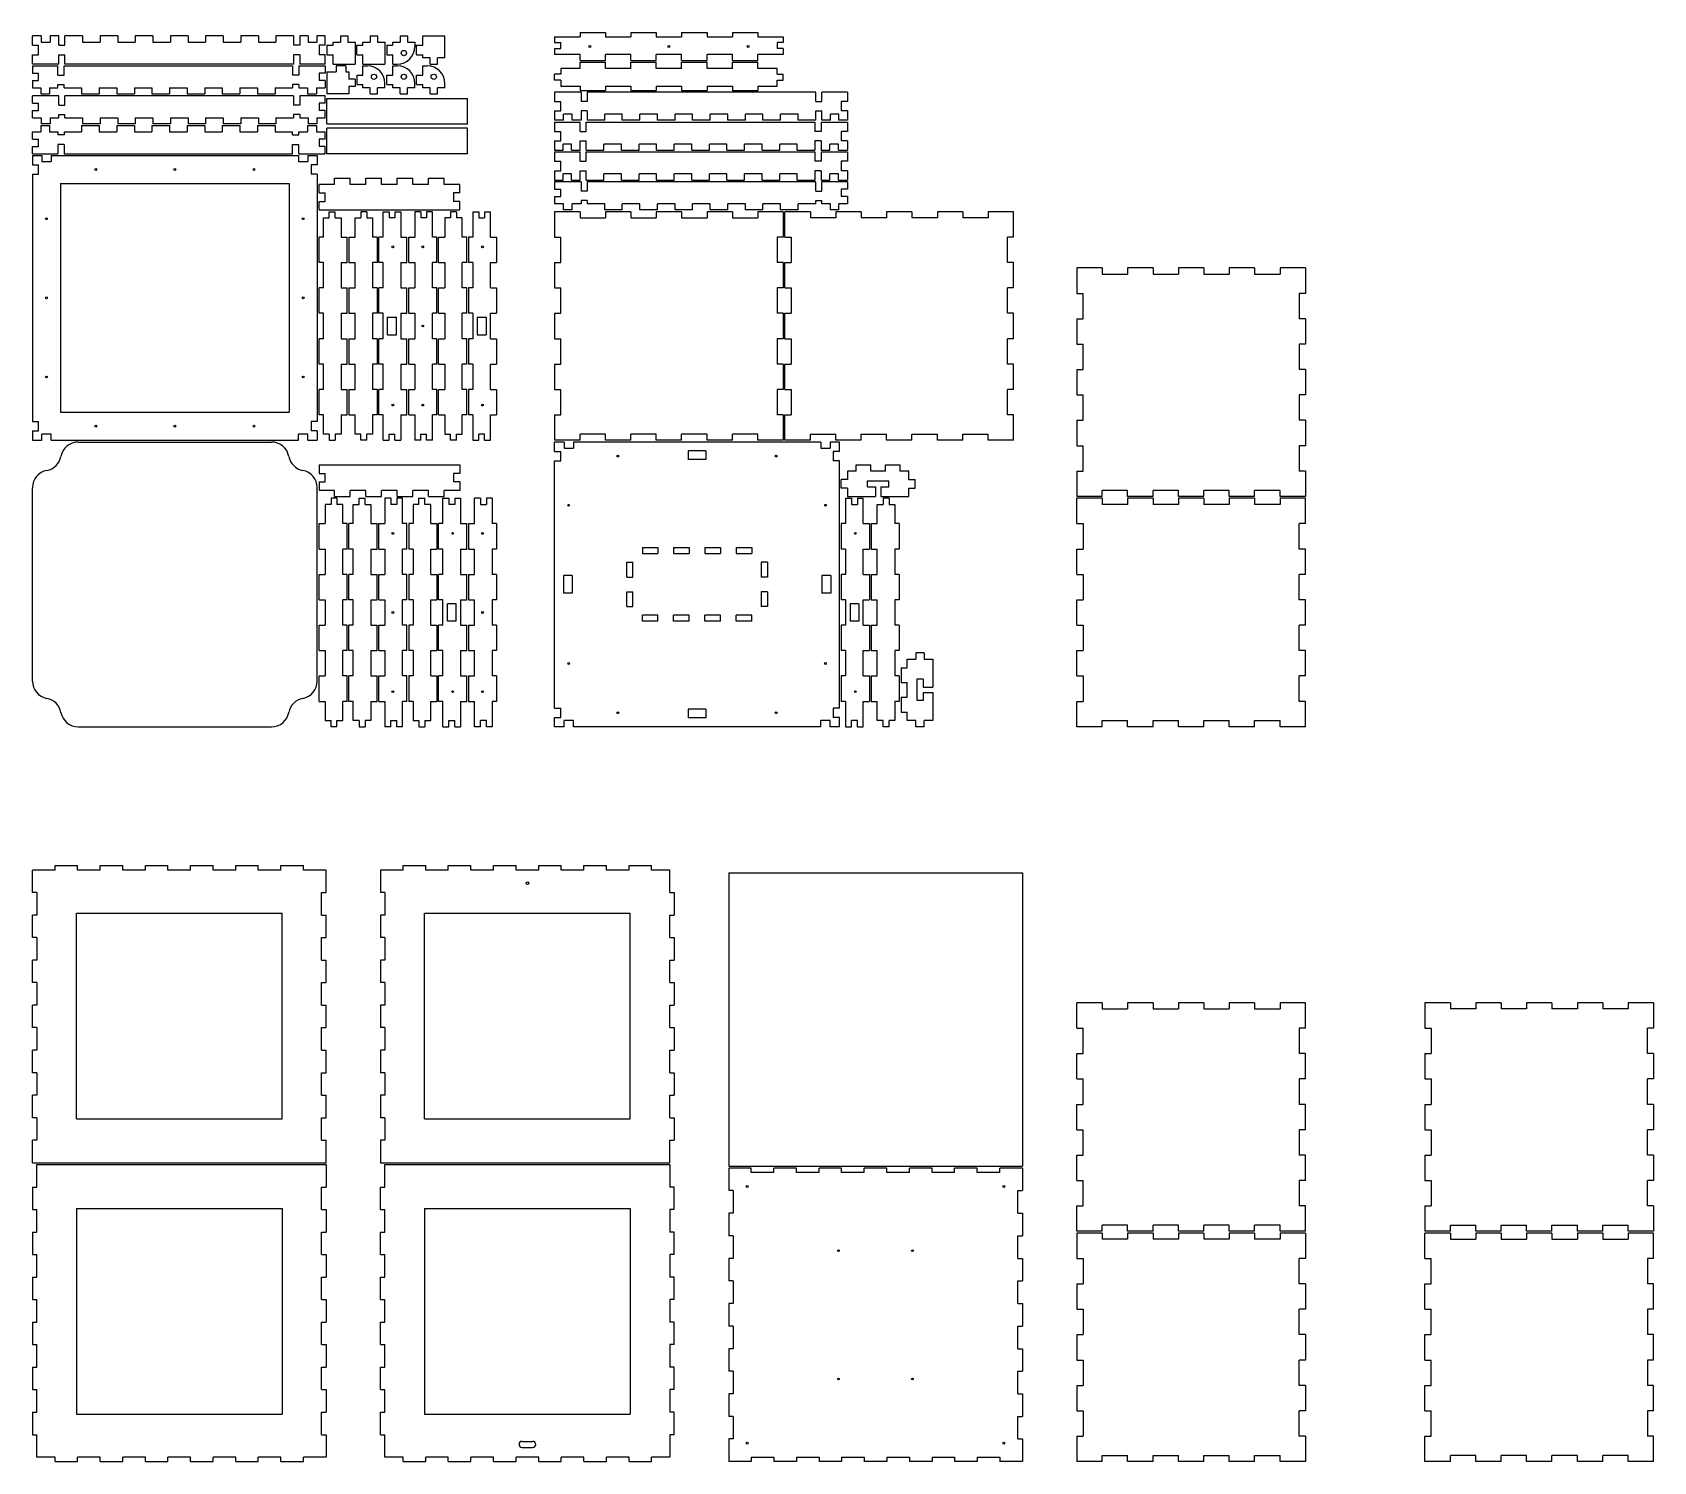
# Model space of a CAD drawing. Extents: x 46 to 968, y 12 to 825.
import ezdxf

# ---------------------------------------------------------------- set-up
doc = ezdxf.new("R2010")
doc.units = 0
doc.header["$LTSCALE"] = 12.7
doc.layers.add('VISIBLE', color=7, linetype='CONTINUOUS')

msp = doc.modelspace()

# ---------------------------------------------------------------- linework, layer by layer
at = {"layer": 'VISIBLE'}
for p, q in [((46.1, 818.12), (46.1, 823.45)), ((51.1, 823.45), (46.1, 823.45)), ((51.1, 823.45), (51.1, 819.95)), ((56.1, 823.45), (56.1, 819.95)), ((61.1, 823.45), (56.1, 823.45)), ((61.1, 818.12), (61.1, 823.45)), ((64.6, 818.12), (64.6, 823.45)), ((74.6, 823.45), (64.6, 823.45)), ((74.6, 823.45), (74.6, 819.95)), ((84.6, 823.45), (84.6, 819.95)), ((94.6, 823.45), (84.6, 823.45)), ((94.6, 823.45), (94.6, 819.95)), ((104.6, 823.45), (104.6, 819.95)), ((114.6, 823.45), (104.6, 823.45)), ((114.6, 823.45), (114.6, 819.95)), ((124.6, 823.45), (124.6, 819.95)), ((134.6, 823.45), (124.6, 823.45)), ((134.6, 823.45), (134.6, 819.95)), ((144.6, 823.45), (144.6, 819.95)), ((154.6, 823.45), (144.6, 823.45)), ((154.6, 823.45), (154.6, 819.95)), ((164.6, 823.45), (164.6, 819.95)), ((174.6, 823.45), (164.6, 823.45)), ((174.6, 823.45), (174.6, 819.95)), ((184.6, 823.45), (184.6, 819.95)), ((194.6, 823.45), (184.6, 823.45)), ((194.6, 823.45), (194.6, 818.12)), ((198.1, 823.45), (198.1, 818.12)), ((202.93, 823.45), (198.1, 823.45)), ((202.93, 823.45), (202.93, 819.95)), ((207.77, 823.45), (207.77, 819.95)), ((212.6, 823.45), (207.77, 823.45)), ((212.6, 818.12), (212.6, 823.45)), ((221.27, 823.45), (221.27, 819.95)), ((221.27, 823.45), (225.43, 823.45)), ((225.43, 823.45), (225.43, 819.95)), ((238.27, 823.45), (238.27, 819.95)), ((238.27, 823.45), (242.43, 823.45)), ((242.43, 823.45), (242.43, 819.95)), ((255.27, 823.45), (255.27, 819.95)), ((255.27, 823.45), (259.43, 823.45)), ((259.43, 823.45), (259.43, 819.95)), ((268.1, 818.12), (268.1, 823.45)), ((268.1, 823.45), (280.6, 823.45)), ((280.6, 810.95), (280.6, 823.45)), ((343.1, 822.95), (357.54, 822.95)), ((343.1, 822.95), (343.1, 819.62)), ((357.54, 825.45), (357.54, 822.95)), ((357.54, 825.45), (371.99, 825.45)), ((371.99, 825.45), (371.99, 822.95)), ((371.99, 822.95), (386.43, 822.95)), ((386.43, 825.45), (386.43, 822.95)), ((386.43, 825.45), (400.88, 825.45)), ((400.88, 825.45), (400.88, 822.95)), ((400.88, 822.95), (415.32, 822.95)), ((415.32, 825.45), (415.32, 822.95)), ((415.32, 825.45), (429.77, 825.45)), ((429.77, 825.45), (429.77, 822.95)), ((429.77, 822.95), (444.21, 822.95)), ((444.21, 825.45), (444.21, 822.95)), ((444.21, 825.45), (458.66, 825.45)), ((458.66, 825.45), (458.66, 822.95)), ((458.66, 822.95), (473.1, 822.95)), ((473.1, 822.95), (473.1, 819.62)), ((46.1, 818.12), (49.6, 818.12)), ((46.1, 807.45), (46.1, 812.78)), ((46.1, 812.78), (49.6, 812.78)), ((49.6, 812.78), (49.6, 818.12)), ((51.1, 819.95), (56.1, 819.95)), ((61.1, 818.12), (64.6, 818.12)), ((61.1, 812.78), (64.6, 812.78)), ((61.1, 807.45), (61.1, 812.78)), ((64.6, 807.45), (64.6, 812.78)), ((74.6, 819.95), (84.6, 819.95)), ((94.6, 819.95), (104.6, 819.95)), ((114.6, 819.95), (124.6, 819.95)), ((134.6, 819.95), (144.6, 819.95)), ((154.6, 819.95), (164.6, 819.95)), ((174.6, 819.95), (184.6, 819.95)), ((198.1, 818.12), (194.6, 818.12)), ((198.1, 812.78), (194.6, 812.78)), ((194.6, 812.78), (194.6, 807.45)), ((198.1, 812.78), (198.1, 807.45)), ((202.93, 819.95), (207.77, 819.95)), ((212.6, 818.12), (209.1, 818.12)), ((209.1, 818.12), (209.1, 812.78)), ((212.6, 812.78), (209.1, 812.78)), ((212.6, 807.45), (212.6, 812.78)), ((213.6, 818.12), (213.6, 812.78)), ((213.6, 818.12), (217.1, 818.12)), ((213.6, 812.78), (217.1, 812.78)), ((217.1, 818.12), (217.1, 819.95)), ((217.1, 819.95), (221.27, 819.95)), ((217.1, 807.45), (217.1, 812.78)), ((225.43, 819.95), (229.6, 819.95)), ((229.6, 819.95), (229.6, 807.45)), ((230.6, 818.12), (234.1, 818.12)), ((230.6, 812.78), (230.6, 818.12)), ((230.6, 812.78), (234.1, 812.78)), ((234.1, 819.95), (238.27, 819.95)), ((234.1, 818.12), (234.1, 819.95)), ((234.1, 807.45), (234.1, 812.78)), ((242.43, 819.95), (246.6, 819.95)), ((246.6, 819.95), (246.6, 807.45)), ((247.6, 818.12), (247.6, 812.78)), ((247.6, 818.12), (251.1, 818.12)), ((247.6, 812.78), (251.1, 812.78)), ((251.1, 818.12), (251.1, 819.95)), ((251.1, 819.95), (255.27, 819.95)), ((251.1, 807.45), (251.1, 812.78)), ((259.43, 819.95), (263.6, 819.95)), ((263.6, 819.95), (263.6, 817.45)), ((264.6, 812.78), (264.6, 818.12)), ((264.6, 818.12), (268.1, 818.12)), ((264.6, 812.78), (268.1, 812.78)), ((268.1, 810.95), (268.1, 812.78)), ((343.1, 819.62), (346.6, 819.62)), ((343.1, 816.28), (343.1, 812.95)), ((343.1, 816.28), (346.6, 816.28)), ((357.54, 812.95), (343.1, 812.95)), ((346.6, 816.28), (346.6, 819.62)), ((357.54, 809.45), (357.54, 812.95)), ((386.43, 812.95), (371.99, 812.95)), ((371.99, 809.45), (371.99, 812.95)), ((386.43, 809.45), (386.43, 812.95)), ((415.32, 812.95), (400.88, 812.95)), ((400.88, 809.45), (400.88, 812.95)), ((415.32, 809.45), (415.32, 812.95)), ((444.21, 812.95), (429.77, 812.95)), ((429.77, 809.45), (429.77, 812.95)), ((444.21, 809.45), (444.21, 812.95)), ((473.1, 812.95), (458.66, 812.95)), ((458.66, 809.45), (458.66, 812.95)), ((473.1, 819.62), (469.6, 819.62)), ((469.6, 819.62), (469.6, 816.28)), ((473.1, 816.28), (469.6, 816.28)), ((473.1, 816.28), (473.1, 812.95)), ((61.1, 807.45), (46.1, 807.45)), ((46.1, 806.45), (60.6, 806.45)), ((46.1, 806.45), (46.1, 802.28)), ((46.1, 802.28), (49.6, 802.28)), ((49.6, 798.12), (49.6, 802.28)), ((60.6, 801.12), (60.6, 806.45)), ((64.1, 806.45), (194.1, 806.45)), ((64.1, 801.12), (64.1, 806.45)), ((194.6, 807.45), (64.6, 807.45)), ((194.1, 806.45), (194.1, 801.12)), ((197.6, 806.45), (212.6, 806.45)), ((197.6, 806.45), (197.6, 801.12)), ((212.6, 807.45), (198.1, 807.45)), ((212.6, 802.28), (209.1, 802.28)), ((209.1, 802.28), (209.1, 798.12)), ((212.6, 806.45), (212.6, 802.28)), ((213.6, 802.95), (213.6, 790.45)), ((213.6, 802.95), (218.93, 802.95)), ((217.1, 807.45), (229.6, 807.45)), ((218.93, 806.45), (218.93, 802.95)), ((224.27, 806.45), (218.93, 806.45)), ((224.27, 806.45), (224.27, 802.95)), ((224.27, 802.95), (226.1, 802.95)), ((226.1, 802.95), (226.1, 798.78)), ((234.1, 807.45), (246.6, 807.45)), ((234.1, 806.45), (236.6, 806.45)), ((234.1, 801.12), (234.1, 806.45)), ((251.1, 807.45), (253.6, 807.45)), ((251.1, 801.12), (251.1, 806.45)), ((251.1, 806.45), (253.6, 806.45)), ((272.27, 810.95), (268.1, 810.95)), ((268.1, 801.12), (268.1, 806.45)), ((268.1, 806.45), (270.6, 806.45)), ((272.27, 807.45), (272.27, 810.95)), ((272.27, 807.45), (276.43, 807.45)), ((276.43, 807.45), (276.43, 810.95)), ((280.6, 810.95), (276.43, 810.95)), ((346.6, 804.95), (346.6, 801.62)), ((357.54, 804.95), (346.6, 804.95)), ((357.54, 809.45), (371.99, 809.45)), ((357.54, 804.95), (357.54, 808.45)), ((357.54, 808.45), (371.99, 808.45)), ((371.99, 804.95), (371.99, 808.45)), ((386.43, 804.95), (371.99, 804.95)), ((386.43, 809.45), (400.88, 809.45)), ((386.43, 804.95), (386.43, 808.45)), ((386.43, 808.45), (400.88, 808.45)), ((400.88, 804.95), (400.88, 808.45)), ((415.32, 804.95), (400.88, 804.95)), ((415.32, 809.45), (429.77, 809.45)), ((415.32, 804.95), (415.32, 808.45)), ((415.32, 808.45), (429.77, 808.45)), ((429.77, 804.95), (429.77, 808.45)), ((444.21, 804.95), (429.77, 804.95)), ((444.21, 809.45), (458.66, 809.45)), ((444.21, 804.95), (444.21, 808.45)), ((444.21, 808.45), (458.66, 808.45)), ((458.66, 804.95), (458.66, 808.45)), ((469.6, 804.95), (458.66, 804.95)), ((469.6, 801.62), (469.6, 804.95)), ((46.1, 798.12), (49.6, 798.12)), ((46.1, 798.12), (46.1, 793.95)), ((46.1, 793.95), (50.93, 793.95)), ((50.93, 793.95), (50.93, 790.45)), ((55.77, 793.95), (55.77, 790.45)), ((55.77, 793.95), (60.6, 793.95)), ((60.6, 801.12), (64.1, 801.12)), ((60.6, 793.95), (60.6, 795.78)), ((60.6, 795.78), (64.1, 795.78)), ((64.1, 793.95), (64.1, 795.78)), ((64.1, 793.95), (74.1, 793.95)), ((74.1, 793.95), (74.1, 790.45)), ((84.1, 793.95), (84.1, 790.45)), ((84.1, 793.95), (94.1, 793.95)), ((94.1, 793.95), (94.1, 790.45)), ((104.1, 793.95), (104.1, 790.45)), ((104.1, 793.95), (114.1, 793.95)), ((114.1, 793.95), (114.1, 790.45)), ((124.1, 793.95), (124.1, 790.45)), ((124.1, 793.95), (134.1, 793.95)), ((134.1, 793.95), (134.1, 790.45)), ((144.1, 793.95), (154.1, 793.95)), ((144.1, 793.95), (144.1, 790.45)), ((154.1, 793.95), (154.1, 790.45)), ((164.1, 793.95), (164.1, 790.45)), ((164.1, 793.95), (174.1, 793.95)), ((174.1, 793.95), (174.1, 790.45)), ((184.1, 793.95), (194.1, 793.95)), ((184.1, 793.95), (184.1, 790.45)), ((197.6, 801.12), (194.1, 801.12)), ((197.6, 795.78), (194.1, 795.78)), ((194.1, 795.78), (194.1, 793.95)), ((197.6, 795.78), (197.6, 793.95)), ((197.6, 793.95), (202.6, 793.95)), ((202.6, 793.95), (202.6, 790.45)), ((207.6, 793.95), (207.6, 790.45)), ((207.6, 793.95), (212.6, 793.95)), ((212.6, 798.12), (209.1, 798.12)), ((212.6, 798.12), (212.6, 793.95)), ((229.6, 798.78), (226.1, 798.78)), ((229.6, 794.62), (226.1, 794.62)), ((226.1, 794.62), (226.1, 790.45)), ((229.6, 798.78), (229.6, 794.62)), ((230.6, 801.12), (230.6, 795.78)), ((230.6, 801.12), (234.1, 801.12)), ((230.6, 795.78), (234.1, 795.78)), ((234.1, 793.95), (234.1, 795.78)), ((238.27, 793.95), (234.1, 793.95)), ((238.27, 790.45), (238.27, 793.95)), ((246.6, 793.95), (242.43, 793.95)), ((242.43, 790.45), (242.43, 793.95)), ((246.6, 793.95), (246.6, 796.45)), ((247.6, 795.78), (247.6, 801.12)), ((247.6, 801.12), (251.1, 801.12)), ((247.6, 795.78), (251.1, 795.78)), ((251.1, 793.95), (251.1, 795.78)), ((255.27, 793.95), (251.1, 793.95)), ((255.27, 790.45), (255.27, 793.95)), ((263.6, 793.95), (259.43, 793.95)), ((259.43, 790.45), (259.43, 793.95)), ((263.6, 793.95), (263.6, 796.45)), ((264.6, 801.12), (268.1, 801.12)), ((264.6, 795.78), (264.6, 801.12)), ((264.6, 795.78), (268.1, 795.78)), ((268.1, 793.95), (268.1, 795.78)), ((272.27, 793.95), (268.1, 793.95)), ((272.27, 790.45), (272.27, 793.95)), ((280.6, 793.95), (276.43, 793.95)), ((276.43, 790.45), (276.43, 793.95)), ((280.6, 793.95), (280.6, 796.45)), ((343.1, 798.28), (343.1, 801.62)), ((346.6, 801.62), (343.1, 801.62)), ((346.6, 798.28), (343.1, 798.28)), ((346.6, 798.28), (346.6, 794.95)), ((346.6, 794.95), (357.54, 794.95)), ((357.54, 794.95), (357.54, 792.45)), ((371.99, 794.95), (386.43, 794.95)), ((371.99, 794.95), (371.99, 792.45)), ((386.43, 794.95), (386.43, 792.45)), ((400.88, 794.95), (415.32, 794.95)), ((400.88, 794.95), (400.88, 792.45)), ((415.32, 794.95), (415.32, 792.45)), ((429.77, 794.95), (444.21, 794.95)), ((429.77, 794.95), (429.77, 792.45)), ((444.21, 794.95), (444.21, 792.45)), ((458.66, 794.95), (469.6, 794.95)), ((458.66, 794.95), (458.66, 792.45)), ((469.6, 801.62), (473.1, 801.62)), ((469.6, 798.28), (473.1, 798.28)), ((469.6, 794.95), (469.6, 798.28)), ((473.1, 798.28), (473.1, 801.62)), ((46.1, 785.28), (46.1, 789.45)), ((61.1, 789.45), (46.1, 789.45)), ((46.1, 785.28), (49.6, 785.28)), ((49.6, 781.12), (49.6, 785.28)), ((50.93, 790.45), (55.77, 790.45)), ((61.1, 784.12), (61.1, 789.45)), ((61.1, 784.12), (64.6, 784.12)), ((194.6, 789.45), (64.6, 789.45)), ((64.6, 784.12), (64.6, 789.45)), ((74.1, 790.45), (84.1, 790.45)), ((94.1, 790.45), (104.1, 790.45)), ((114.1, 790.45), (124.1, 790.45)), ((134.1, 790.45), (144.1, 790.45)), ((154.1, 790.45), (164.1, 790.45)), ((174.1, 790.45), (184.1, 790.45)), ((194.6, 789.45), (194.6, 784.12)), ((198.1, 784.12), (194.6, 784.12)), ((198.1, 789.45), (198.1, 784.12)), ((212.6, 789.45), (198.1, 789.45)), ((202.6, 790.45), (207.6, 790.45)), ((212.6, 785.28), (209.1, 785.28)), ((209.1, 785.28), (209.1, 781.12)), ((212.6, 785.28), (212.6, 789.45)), ((226.1, 790.45), (213.6, 790.45)), ((213.6, 787.95), (293.6, 787.95)), ((213.6, 773.45), (213.6, 787.95)), ((238.27, 790.45), (242.43, 790.45)), ((255.27, 790.45), (259.43, 790.45)), ((272.27, 790.45), (276.43, 790.45)), ((293.6, 773.45), (293.6, 787.95)), ((343.1, 791.45), (343.1, 786.12)), ((358.1, 791.45), (343.1, 791.45)), ((343.1, 786.12), (346.6, 786.12)), ((346.6, 780.78), (346.6, 786.12)), ((357.54, 792.45), (371.99, 792.45)), ((358.1, 791.45), (358.1, 786.12)), ((361.6, 786.12), (358.1, 786.12)), ((361.6, 791.45), (361.6, 786.12)), ((491.6, 791.45), (361.6, 791.45)), ((386.43, 792.45), (400.88, 792.45)), ((415.32, 792.45), (429.77, 792.45)), ((444.21, 792.45), (458.66, 792.45)), ((491.6, 786.12), (491.6, 791.45)), ((491.6, 786.12), (495.1, 786.12)), ((495.1, 786.12), (495.1, 791.45)), ((509.6, 791.45), (495.1, 791.45)), ((509.6, 786.12), (506.1, 786.12)), ((506.1, 786.12), (506.1, 780.78)), ((509.6, 791.45), (509.6, 786.12)), ((46.1, 776.95), (46.1, 781.12)), ((46.1, 781.12), (49.6, 781.12)), ((46.1, 776.95), (51.1, 776.95)), ((51.1, 776.95), (51.1, 773.45)), ((56.1, 776.95), (61.1, 776.95)), ((56.1, 776.95), (56.1, 773.45)), ((61.1, 776.95), (61.1, 778.78)), ((61.1, 778.78), (64.6, 778.78)), ((64.6, 776.95), (64.6, 778.78)), ((64.6, 776.95), (74.6, 776.95)), ((74.6, 776.95), (74.6, 773.45)), ((84.6, 776.95), (84.6, 773.45)), ((84.6, 776.95), (94.6, 776.95)), ((94.6, 776.95), (94.6, 773.45)), ((104.6, 776.95), (114.6, 776.95)), ((104.6, 776.95), (104.6, 773.45)), ((114.6, 776.95), (114.6, 773.45)), ((124.6, 776.95), (134.6, 776.95)), ((124.6, 776.95), (124.6, 773.45)), ((134.6, 776.95), (134.6, 773.45)), ((144.6, 776.95), (144.6, 773.45)), ((144.6, 776.95), (154.6, 776.95)), ((154.6, 776.95), (154.6, 773.45)), ((164.6, 776.95), (174.6, 776.95)), ((164.6, 776.95), (164.6, 773.45)), ((174.6, 776.95), (174.6, 773.45)), ((184.6, 776.95), (194.6, 776.95)), ((184.6, 776.95), (184.6, 773.45)), ((198.1, 778.78), (194.6, 778.78)), ((194.6, 778.78), (194.6, 776.95)), ((198.1, 778.78), (198.1, 776.95)), ((198.1, 776.95), (202.93, 776.95)), ((202.93, 776.95), (202.93, 773.45)), ((207.77, 776.95), (212.6, 776.95)), ((207.77, 776.95), (207.77, 773.45)), ((212.6, 781.12), (209.1, 781.12)), ((212.6, 776.95), (212.6, 781.12)), ((343.1, 780.78), (343.1, 775.45)), ((343.1, 780.78), (346.6, 780.78)), ((348.1, 775.45), (343.1, 775.45)), ((353.1, 778.95), (348.1, 778.95)), ((348.1, 775.45), (348.1, 778.95)), ((353.1, 775.45), (353.1, 778.95)), ((358.1, 775.45), (353.1, 775.45)), ((361.6, 780.78), (358.1, 780.78)), ((358.1, 780.78), (358.1, 775.45)), ((361.6, 780.78), (361.6, 775.45)), ((371.6, 775.45), (361.6, 775.45)), ((381.6, 778.95), (371.6, 778.95)), ((371.6, 775.45), (371.6, 778.95)), ((381.6, 775.45), (381.6, 778.95)), ((391.6, 775.45), (381.6, 775.45)), ((401.6, 778.95), (391.6, 778.95)), ((391.6, 775.45), (391.6, 778.95)), ((401.6, 775.45), (401.6, 778.95)), ((411.6, 775.45), (401.6, 775.45)), ((421.6, 778.95), (411.6, 778.95)), ((411.6, 775.45), (411.6, 778.95)), ((421.6, 775.45), (421.6, 778.95)), ((431.6, 775.45), (421.6, 775.45)), ((441.6, 778.95), (431.6, 778.95)), ((431.6, 775.45), (431.6, 778.95)), ((441.6, 775.45), (441.6, 778.95)), ((451.6, 775.45), (441.6, 775.45)), ((461.6, 778.95), (451.6, 778.95)), ((451.6, 775.45), (451.6, 778.95)), ((461.6, 775.45), (461.6, 778.95)), ((471.6, 775.45), (461.6, 775.45)), ((481.6, 778.95), (471.6, 778.95)), ((471.6, 775.45), (471.6, 778.95)), ((481.6, 775.45), (481.6, 778.95)), ((491.6, 775.45), (481.6, 775.45)), ((491.6, 780.78), (495.1, 780.78)), ((491.6, 775.45), (491.6, 780.78)), ((495.1, 775.45), (495.1, 780.78)), ((499.93, 775.45), (495.1, 775.45)), ((504.77, 778.95), (499.93, 778.95)), ((499.93, 775.45), (499.93, 778.95)), ((504.77, 775.45), (504.77, 778.95)), ((509.6, 775.45), (504.77, 775.45)), ((509.6, 780.78), (506.1, 780.78)), ((509.6, 780.78), (509.6, 775.45)), ((46.1, 768.95), (50.93, 768.95)), ((46.1, 764.78), (46.1, 768.95)), ((50.93, 772.45), (50.93, 768.95)), ((50.93, 772.45), (55.77, 772.45)), ((56.1, 773.45), (51.1, 773.45)), ((55.77, 772.45), (55.77, 768.95)), ((55.77, 768.95), (60.6, 768.95)), ((60.6, 768.95), (60.6, 767.12)), ((64.1, 767.12), (60.6, 767.12)), ((64.1, 768.95), (64.1, 767.12)), ((64.1, 768.95), (74.1, 768.95)), ((74.1, 772.45), (74.1, 768.95)), ((74.1, 772.45), (84.1, 772.45)), ((84.6, 773.45), (74.6, 773.45)), ((84.1, 772.45), (84.1, 768.95)), ((84.1, 768.95), (94.1, 768.95)), ((94.1, 772.45), (94.1, 768.95)), ((94.1, 772.45), (104.1, 772.45)), ((104.6, 773.45), (94.6, 773.45)), ((104.1, 772.45), (104.1, 768.95)), ((104.1, 768.95), (114.1, 768.95)), ((114.1, 772.45), (114.1, 768.95)), ((114.1, 772.45), (124.1, 772.45)), ((124.6, 773.45), (114.6, 773.45)), ((124.1, 772.45), (124.1, 768.95)), ((124.1, 768.95), (134.1, 768.95)), ((134.1, 772.45), (134.1, 768.95)), ((134.1, 772.45), (144.1, 772.45)), ((144.6, 773.45), (134.6, 773.45)), ((144.1, 772.45), (144.1, 768.95)), ((144.1, 768.95), (154.1, 768.95)), ((154.1, 772.45), (154.1, 768.95)), ((154.1, 772.45), (164.1, 772.45)), ((164.6, 773.45), (154.6, 773.45)), ((164.1, 772.45), (164.1, 768.95)), ((164.1, 768.95), (174.1, 768.95)), ((174.1, 772.45), (174.1, 768.95)), ((174.1, 772.45), (184.1, 772.45)), ((184.6, 773.45), (174.6, 773.45)), ((184.1, 772.45), (184.1, 768.95)), ((184.1, 768.95), (194.1, 768.95)), ((194.1, 767.12), (194.1, 768.95)), ((194.1, 767.12), (197.6, 767.12)), ((197.6, 767.12), (197.6, 768.95)), ((197.6, 768.95), (202.6, 768.95)), ((202.6, 772.45), (202.6, 768.95)), ((202.6, 772.45), (207.6, 772.45)), ((207.77, 773.45), (202.93, 773.45)), ((207.6, 772.45), (207.6, 768.95)), ((207.6, 768.95), (212.6, 768.95)), ((212.6, 764.78), (212.6, 768.95)), ((213.6, 773.45), (293.6, 773.45)), ((213.6, 756.45), (213.6, 770.95)), ((293.6, 770.95), (213.6, 770.95)), ((293.6, 756.45), (293.6, 770.95)), ((343.1, 774.45), (343.1, 769.12)), ((343.1, 774.45), (357.6, 774.45)), ((343.1, 769.12), (346.6, 769.12)), ((346.6, 763.78), (346.6, 769.12)), ((357.6, 769.12), (357.6, 774.45)), ((357.6, 769.12), (361.1, 769.12)), ((361.1, 769.12), (361.1, 774.45)), ((361.1, 774.45), (491.1, 774.45)), ((491.1, 774.45), (491.1, 769.12)), ((494.6, 769.12), (491.1, 769.12)), ((494.6, 774.45), (494.6, 769.12)), ((494.6, 774.45), (509.6, 774.45)), ((506.1, 769.12), (506.1, 763.78)), ((509.6, 769.12), (506.1, 769.12)), ((509.6, 774.45), (509.6, 769.12)), ((46.1, 764.78), (49.6, 764.78)), ((46.1, 756.45), (46.1, 760.62)), ((46.1, 760.62), (49.6, 760.62)), ((46.1, 756.45), (60.6, 756.45)), ((49.6, 760.62), (49.6, 764.78)), ((64.1, 761.78), (60.6, 761.78)), ((60.6, 761.78), (60.6, 756.45)), ((64.1, 761.78), (64.1, 756.45)), ((64.1, 756.45), (194.1, 756.45)), ((194.1, 761.78), (197.6, 761.78)), ((194.1, 756.45), (194.1, 761.78)), ((197.6, 756.45), (197.6, 761.78)), ((197.6, 756.45), (212.6, 756.45)), ((209.1, 764.78), (209.1, 760.62)), ((212.6, 764.78), (209.1, 764.78)), ((212.6, 760.62), (209.1, 760.62)), ((212.6, 756.45), (212.6, 760.62)), ((293.6, 756.45), (213.6, 756.45)), ((343.1, 763.78), (343.1, 758.45)), ((343.1, 763.78), (346.6, 763.78)), ((343.1, 758.45), (347.93, 758.45)), ((343.1, 757.45), (343.1, 752.12)), ((343.1, 757.45), (357.6, 757.45)), ((352.77, 761.95), (347.93, 761.95)), ((347.93, 758.45), (347.93, 761.95)), ((352.77, 758.45), (352.77, 761.95)), ((352.77, 758.45), (357.6, 758.45)), ((357.6, 763.78), (361.1, 763.78)), ((357.6, 758.45), (357.6, 763.78)), ((357.6, 752.12), (357.6, 757.45)), ((361.1, 758.45), (361.1, 763.78)), ((361.1, 758.45), (371.1, 758.45)), ((361.1, 752.12), (361.1, 757.45)), ((361.1, 757.45), (491.1, 757.45)), ((381.1, 761.95), (371.1, 761.95)), ((371.1, 758.45), (371.1, 761.95)), ((381.1, 758.45), (381.1, 761.95)), ((381.1, 758.45), (391.1, 758.45)), ((401.1, 761.95), (391.1, 761.95)), ((391.1, 758.45), (391.1, 761.95)), ((401.1, 758.45), (401.1, 761.95)), ((401.1, 758.45), (411.1, 758.45)), ((421.1, 761.95), (411.1, 761.95)), ((411.1, 758.45), (411.1, 761.95)), ((421.1, 758.45), (421.1, 761.95)), ((421.1, 758.45), (431.1, 758.45)), ((441.1, 761.95), (431.1, 761.95)), ((431.1, 758.45), (431.1, 761.95)), ((441.1, 758.45), (441.1, 761.95)), ((441.1, 758.45), (451.1, 758.45)), ((461.1, 761.95), (451.1, 761.95)), ((451.1, 758.45), (451.1, 761.95)), ((461.1, 758.45), (461.1, 761.95)), ((461.1, 758.45), (471.1, 758.45)), ((481.1, 761.95), (471.1, 761.95)), ((471.1, 758.45), (471.1, 761.95)), ((481.1, 758.45), (481.1, 761.95)), ((481.1, 758.45), (491.1, 758.45)), ((494.6, 763.78), (491.1, 763.78)), ((491.1, 763.78), (491.1, 758.45)), ((491.1, 757.45), (491.1, 752.12)), ((494.6, 763.78), (494.6, 758.45)), ((494.6, 758.45), (499.6, 758.45)), ((494.6, 757.45), (494.6, 752.12)), ((494.6, 757.45), (509.6, 757.45)), ((504.6, 761.95), (499.6, 761.95)), ((499.6, 758.45), (499.6, 761.95)), ((504.6, 758.45), (504.6, 761.95)), ((504.6, 758.45), (509.6, 758.45)), ((509.6, 763.78), (506.1, 763.78)), ((509.6, 763.78), (509.6, 758.45)), ((509.6, 757.45), (509.6, 752.12)), ((46.1, 755.45), (46.1, 750.12)), ((46.1, 755.45), (51.43, 755.45)), ((46.1, 750.12), (49.6, 750.12)), ((49.6, 744.78), (49.6, 750.12)), ((51.43, 755.45), (51.43, 751.95)), ((51.43, 751.95), (56.77, 751.95)), ((56.77, 755.45), (56.77, 751.95)), ((56.77, 755.45), (197.43, 755.45)), ((197.43, 755.45), (197.43, 751.95)), ((197.43, 751.95), (202.77, 751.95)), ((202.77, 755.45), (208.1, 755.45)), ((202.77, 755.45), (202.77, 751.95)), ((204.6, 750.12), (204.6, 744.78)), ((208.1, 750.12), (204.6, 750.12)), ((208.1, 755.45), (208.1, 750.12)), ((343.1, 752.12), (346.6, 752.12)), ((346.6, 746.78), (346.6, 752.12)), ((357.6, 752.12), (361.1, 752.12)), ((494.6, 752.12), (491.1, 752.12)), ((506.1, 752.12), (506.1, 746.78)), ((509.6, 752.12), (506.1, 752.12)), ((46.1, 744.78), (46.1, 604.12)), ((46.1, 744.78), (49.6, 744.78)), ((62.1, 739.45), (192.1, 739.45)), ((62.1, 739.45), (62.1, 609.45)), ((192.1, 739.45), (192.1, 609.45)), ((208.1, 744.78), (204.6, 744.78)), ((208.1, 744.78), (208.1, 604.12)), ((217.99, 738.95), (209.1, 738.95)), ((209.1, 734.12), (209.1, 738.95)), ((217.99, 738.95), (217.99, 742.45)), ((217.99, 742.45), (226.88, 742.45)), ((226.88, 738.95), (226.88, 742.45)), ((235.77, 738.95), (226.88, 738.95)), ((235.77, 738.95), (235.77, 742.45)), ((235.77, 742.45), (244.66, 742.45)), ((244.66, 738.95), (244.66, 742.45)), ((253.54, 738.95), (244.66, 738.95)), ((253.54, 738.95), (253.54, 742.45)), ((253.54, 742.45), (262.43, 742.45)), ((262.43, 738.95), (262.43, 742.45)), ((271.32, 738.95), (262.43, 738.95)), ((271.32, 738.95), (271.32, 742.45)), ((271.32, 742.45), (280.21, 742.45)), ((280.21, 738.95), (280.21, 742.45)), ((289.1, 738.95), (280.21, 738.95)), ((289.1, 734.12), (289.1, 738.95)), ((343.1, 746.78), (343.1, 741.45)), ((343.1, 746.78), (346.6, 746.78)), ((343.1, 741.45), (347.93, 741.45)), ((343.1, 740.45), (343.1, 736.28)), ((358.1, 740.45), (343.1, 740.45)), ((352.77, 744.95), (347.93, 744.95)), ((347.93, 741.45), (347.93, 744.95)), ((352.77, 741.45), (352.77, 744.95)), ((352.77, 741.45), (357.6, 741.45)), ((357.6, 746.78), (361.1, 746.78)), ((357.6, 741.45), (357.6, 746.78)), ((358.1, 740.45), (358.1, 735.12)), ((361.1, 741.45), (361.1, 746.78)), ((361.1, 741.45), (371.1, 741.45)), ((361.6, 740.45), (361.6, 735.12)), ((491.6, 740.45), (361.6, 740.45)), ((371.1, 741.45), (371.1, 744.95)), ((381.1, 744.95), (371.1, 744.95)), ((381.1, 741.45), (381.1, 744.95)), ((381.1, 741.45), (391.1, 741.45)), ((401.1, 744.95), (391.1, 744.95)), ((391.1, 741.45), (391.1, 744.95)), ((401.1, 741.45), (401.1, 744.95)), ((401.1, 741.45), (411.1, 741.45)), ((421.1, 744.95), (411.1, 744.95)), ((411.1, 741.45), (411.1, 744.95)), ((421.1, 741.45), (421.1, 744.95)), ((421.1, 741.45), (431.1, 741.45)), ((441.1, 744.95), (431.1, 744.95)), ((431.1, 741.45), (431.1, 744.95)), ((441.1, 741.45), (441.1, 744.95)), ((441.1, 741.45), (451.1, 741.45)), ((461.1, 744.95), (451.1, 744.95)), ((451.1, 741.45), (451.1, 744.95)), ((461.1, 741.45), (461.1, 744.95)), ((461.1, 741.45), (471.1, 741.45)), ((481.1, 744.95), (471.1, 744.95)), ((471.1, 741.45), (471.1, 744.95)), ((481.1, 741.45), (481.1, 744.95)), ((481.1, 741.45), (491.1, 741.45)), ((494.6, 746.78), (491.1, 746.78)), ((491.1, 746.78), (491.1, 741.45)), ((491.6, 735.12), (491.6, 740.45)), ((494.6, 746.78), (494.6, 741.45)), ((494.6, 741.45), (499.6, 741.45)), ((495.1, 735.12), (495.1, 740.45)), ((509.6, 740.45), (495.1, 740.45)), ((504.6, 744.95), (499.6, 744.95)), ((499.6, 741.45), (499.6, 744.95)), ((504.6, 741.45), (504.6, 744.95)), ((504.6, 741.45), (509.6, 741.45)), ((509.6, 746.78), (506.1, 746.78)), ((509.6, 746.78), (509.6, 741.45)), ((509.6, 740.45), (509.6, 736.28)), ((209.1, 734.12), (212.6, 734.12)), ((209.1, 729.28), (212.6, 729.28)), ((209.1, 724.45), (209.1, 729.28)), ((212.6, 729.28), (212.6, 734.12)), ((285.6, 734.12), (285.6, 729.28)), ((289.1, 734.12), (285.6, 734.12)), ((289.1, 729.28), (285.6, 729.28)), ((289.1, 724.45), (289.1, 729.28)), ((343.1, 736.28), (346.6, 736.28)), ((343.1, 732.12), (343.1, 727.95)), ((343.1, 732.12), (346.6, 732.12)), ((346.6, 732.12), (346.6, 736.28)), ((361.6, 735.12), (358.1, 735.12)), ((361.6, 729.78), (358.1, 729.78)), ((358.1, 729.78), (358.1, 727.95)), ((361.6, 729.78), (361.6, 727.95)), ((491.6, 735.12), (495.1, 735.12)), ((491.6, 729.78), (495.1, 729.78)), ((491.6, 727.95), (491.6, 729.78)), ((495.1, 727.95), (495.1, 729.78)), ((509.6, 736.28), (506.1, 736.28)), ((506.1, 736.28), (506.1, 732.12)), ((509.6, 732.12), (506.1, 732.12)), ((509.6, 732.12), (509.6, 727.95)), ((209.1, 724.45), (289.1, 724.45)), ((211.6, 709), (211.6, 719.95)), ((211.6, 719.95), (214.93, 719.95)), ((214.93, 719.95), (214.93, 723.45)), ((214.93, 723.45), (218.27, 723.45)), ((218.27, 719.95), (218.27, 723.45)), ((218.27, 719.95), (221.6, 719.95)), ((221.6, 719.95), (221.6, 709)), ((229.6, 709), (229.6, 719.95)), ((229.6, 719.95), (232.93, 719.95)), ((232.93, 723.45), (232.93, 719.95)), ((236.27, 723.45), (232.93, 723.45)), ((236.27, 723.45), (236.27, 719.95)), ((236.27, 719.95), (239.6, 719.95)), ((239.6, 719.95), (239.6, 709)), ((245.6, 723.45), (248.93, 723.45)), ((245.6, 709), (245.6, 723.45)), ((248.93, 723.45), (248.93, 719.95)), ((252.27, 719.95), (248.93, 719.95)), ((252.27, 723.45), (252.27, 719.95)), ((252.27, 723.45), (255.6, 723.45)), ((255.6, 723.45), (255.6, 709)), ((263.6, 723.45), (263.6, 709)), ((266.93, 723.45), (263.6, 723.45)), ((266.93, 723.45), (266.93, 719.95)), ((270.27, 719.95), (266.93, 719.95)), ((270.27, 723.45), (270.27, 719.95)), ((273.6, 723.45), (270.27, 723.45)), ((273.6, 709), (273.6, 723.45)), ((280.6, 719.95), (280.6, 709)), ((283.93, 719.95), (280.6, 719.95)), ((283.93, 723.45), (283.93, 719.95)), ((287.27, 723.45), (283.93, 723.45)), ((287.27, 723.45), (287.27, 719.95)), ((290.6, 719.95), (287.27, 719.95)), ((290.6, 709), (290.6, 719.95)), ((296.6, 723.45), (296.6, 709)), ((296.6, 723.45), (299.93, 723.45)), ((299.93, 723.45), (299.93, 719.95)), ((299.93, 719.95), (303.27, 719.95)), ((303.27, 723.45), (303.27, 719.95)), ((303.27, 723.45), (306.6, 723.45)), ((306.6, 709), (306.6, 723.45)), ((348.1, 727.95), (343.1, 727.95)), ((343.1, 723.45), (343.1, 709)), ((357.54, 723.45), (343.1, 723.45)), ((348.1, 724.45), (348.1, 727.95)), ((353.1, 724.45), (348.1, 724.45)), ((358.1, 727.95), (353.1, 727.95)), ((353.1, 724.45), (353.1, 727.95)), ((357.54, 723.45), (357.54, 719.95)), ((357.54, 719.95), (371.99, 719.95)), ((371.6, 727.95), (361.6, 727.95)), ((371.6, 724.45), (371.6, 727.95)), ((381.6, 724.45), (371.6, 724.45)), ((371.99, 723.45), (371.99, 719.95)), ((386.43, 723.45), (371.99, 723.45)), ((391.6, 727.95), (381.6, 727.95)), ((381.6, 724.45), (381.6, 727.95)), ((386.43, 723.45), (386.43, 719.95)), ((386.43, 719.95), (400.88, 719.95)), ((391.6, 724.45), (391.6, 727.95)), ((401.6, 724.45), (391.6, 724.45)), ((400.88, 723.45), (400.88, 719.95)), ((415.32, 723.45), (400.88, 723.45)), ((401.6, 724.45), (401.6, 727.95)), ((411.6, 727.95), (401.6, 727.95)), ((411.6, 724.45), (411.6, 727.95)), ((421.6, 724.45), (411.6, 724.45)), ((415.32, 723.45), (415.32, 719.95)), ((415.32, 719.95), (429.77, 719.95)), ((431.6, 727.95), (421.6, 727.95)), ((421.6, 724.45), (421.6, 727.95)), ((429.77, 723.45), (429.77, 719.95)), ((444.21, 723.45), (429.77, 723.45)), ((431.6, 724.45), (431.6, 727.95)), ((441.6, 724.45), (431.6, 724.45)), ((451.6, 727.95), (441.6, 727.95)), ((441.6, 724.45), (441.6, 727.95)), ((444.21, 723.45), (444.21, 719.95)), ((444.21, 719.95), (458.66, 719.95)), ((451.6, 724.45), (451.6, 727.95)), ((461.6, 724.45), (451.6, 724.45)), ((458.66, 723.45), (458.66, 719.95)), ((473.1, 723.45), (458.66, 723.45)), ((471.6, 727.95), (461.6, 727.95)), ((461.6, 724.45), (461.6, 727.95)), ((471.6, 724.45), (471.6, 727.95)), ((481.6, 724.45), (471.6, 724.45)), ((473.1, 723.45), (473.1, 709)), ((474.1, 709), (474.1, 723.45)), ((488.54, 723.45), (474.1, 723.45)), ((491.6, 727.95), (481.6, 727.95)), ((481.6, 724.45), (481.6, 727.95)), ((488.54, 723.45), (488.54, 719.95)), ((502.99, 719.95), (488.54, 719.95)), ((499.93, 727.95), (495.1, 727.95)), ((499.93, 724.45), (499.93, 727.95)), ((504.77, 724.45), (499.93, 724.45)), ((502.99, 723.45), (502.99, 719.95)), ((517.43, 723.45), (502.99, 723.45)), ((509.6, 727.95), (504.77, 727.95)), ((504.77, 724.45), (504.77, 727.95)), ((517.43, 723.45), (517.43, 719.95)), ((531.88, 719.95), (517.43, 719.95)), ((546.32, 723.45), (531.88, 723.45)), ((531.88, 723.45), (531.88, 719.95)), ((546.32, 723.45), (546.32, 719.95)), ((560.77, 719.95), (546.32, 719.95)), ((575.21, 723.45), (560.77, 723.45)), ((560.77, 723.45), (560.77, 719.95)), ((575.21, 723.45), (575.21, 719.95)), ((589.66, 719.95), (575.21, 719.95)), ((589.66, 723.45), (589.66, 719.95)), ((604.1, 723.45), (589.66, 723.45)), ((604.1, 709), (604.1, 723.45)), ((209.1, 694.56), (209.1, 709)), ((211.6, 709), (209.1, 709)), ((221.6, 709), (225.1, 709)), ((225.1, 694.56), (225.1, 709)), ((226.1, 709), (229.6, 709)), ((226.1, 709), (226.1, 694.56)), ((242.1, 709), (239.6, 709)), ((242.1, 709), (242.1, 694.56)), ((243.1, 694.56), (243.1, 709)), ((245.6, 709), (243.1, 709)), ((255.6, 709), (259.1, 709)), ((259.1, 694.56), (259.1, 709)), ((260.1, 694.56), (260.1, 709)), ((260.1, 709), (263.6, 709)), ((276.1, 709), (273.6, 709)), ((276.1, 694.56), (276.1, 709)), ((277.1, 694.56), (277.1, 709)), ((277.1, 709), (280.6, 709)), ((293.1, 709), (290.6, 709)), ((293.1, 694.56), (293.1, 709)), ((294.1, 709), (294.1, 694.56)), ((296.6, 709), (294.1, 709)), ((306.6, 709), (310.1, 709)), ((310.1, 709), (310.1, 694.56)), ((343.1, 709), (346.6, 709)), ((346.6, 694.56), (346.6, 709)), ((473.1, 709), (469.6, 709)), ((469.6, 709), (469.6, 694.56)), ((474.1, 709), (477.6, 709)), ((477.6, 709), (477.6, 694.56)), ((604.1, 709), (600.6, 709)), ((600.6, 694.56), (600.6, 709)), ((211.6, 694.56), (209.1, 694.56)), ((211.6, 680.12), (211.6, 694.56)), ((221.6, 694.56), (225.1, 694.56)), ((221.6, 694.56), (221.6, 680.12)), ((226.1, 694.56), (229.6, 694.56)), ((229.6, 680.12), (229.6, 694.56)), ((242.1, 694.56), (239.6, 694.56)), ((239.6, 694.56), (239.6, 680.12)), ((245.6, 694.56), (243.1, 694.56)), ((245.6, 680.12), (245.6, 694.56)), ((255.6, 694.56), (259.1, 694.56)), ((255.6, 694.56), (255.6, 680.12)), ((260.1, 694.56), (263.6, 694.56)), ((263.6, 694.56), (263.6, 680.12)), ((276.1, 694.56), (273.6, 694.56)), ((273.6, 680.12), (273.6, 694.56)), ((277.1, 694.56), (280.6, 694.56)), ((280.6, 694.56), (280.6, 680.12)), ((293.1, 694.56), (290.6, 694.56)), ((290.6, 680.12), (290.6, 694.56)), ((296.6, 694.56), (294.1, 694.56)), ((296.6, 694.56), (296.6, 680.12)), ((306.6, 694.56), (310.1, 694.56)), ((306.6, 680.12), (306.6, 694.56)), ((343.1, 694.56), (343.1, 680.12)), ((343.1, 694.56), (346.6, 694.56)), ((473.1, 694.56), (469.6, 694.56)), ((473.1, 694.56), (473.1, 680.12)), ((474.1, 680.12), (474.1, 694.56)), ((474.1, 694.56), (477.6, 694.56)), ((604.1, 694.56), (600.6, 694.56)), ((604.1, 680.12), (604.1, 694.56)), ((640.1, 691.45), (640.1, 677)), ((654.54, 691.45), (640.1, 691.45)), ((654.54, 691.45), (654.54, 687.95)), ((654.54, 687.95), (668.99, 687.95)), ((668.99, 691.45), (668.99, 687.95)), ((683.43, 691.45), (668.99, 691.45)), ((683.43, 691.45), (683.43, 687.95)), ((683.43, 687.95), (697.88, 687.95)), ((697.88, 691.45), (697.88, 687.95)), ((712.32, 691.45), (697.88, 691.45)), ((712.32, 691.45), (712.32, 687.95)), ((712.32, 687.95), (726.77, 687.95)), ((726.77, 691.45), (726.77, 687.95)), ((741.21, 691.45), (726.77, 691.45)), ((741.21, 691.45), (741.21, 687.95)), ((741.21, 687.95), (755.66, 687.95)), ((755.66, 691.45), (755.66, 687.95)), ((770.1, 691.45), (755.66, 691.45)), ((770.1, 691.45), (770.1, 677)), ((209.1, 665.67), (209.1, 680.12)), ((211.6, 680.12), (209.1, 680.12)), ((221.6, 680.12), (225.1, 680.12)), ((225.1, 665.67), (225.1, 680.12)), ((226.1, 680.12), (226.1, 665.67)), ((226.1, 680.12), (229.6, 680.12)), ((242.1, 680.12), (239.6, 680.12)), ((242.1, 680.12), (242.1, 665.67)), ((243.1, 665.67), (243.1, 680.12)), ((245.6, 680.12), (243.1, 680.12)), ((255.6, 680.12), (259.1, 680.12)), ((259.1, 665.67), (259.1, 680.12)), ((260.1, 665.67), (260.1, 680.12)), ((260.1, 680.12), (263.6, 680.12)), ((276.1, 680.12), (273.6, 680.12)), ((276.1, 665.67), (276.1, 680.12)), ((277.1, 665.67), (277.1, 680.12)), ((277.1, 680.12), (280.6, 680.12)), ((293.1, 680.12), (290.6, 680.12)), ((293.1, 665.67), (293.1, 680.12)), ((294.1, 680.12), (294.1, 665.67)), ((296.6, 680.12), (294.1, 680.12)), ((306.6, 680.12), (310.1, 680.12)), ((310.1, 680.12), (310.1, 665.67)), ((343.1, 680.12), (346.6, 680.12)), ((346.6, 665.67), (346.6, 680.12)), ((469.6, 680.12), (469.6, 665.67)), ((473.1, 680.12), (469.6, 680.12)), ((474.1, 680.12), (477.6, 680.12)), ((477.6, 680.12), (477.6, 665.67)), ((604.1, 680.12), (600.6, 680.12)), ((600.6, 665.67), (600.6, 680.12)), ((640.1, 677), (643.6, 677)), ((643.6, 662.56), (643.6, 677)), ((770.1, 677), (766.6, 677)), ((766.6, 677), (766.6, 662.56)), ((211.6, 665.67), (209.1, 665.67)), ((211.6, 651.23), (211.6, 665.67)), ((221.6, 665.67), (225.1, 665.67)), ((221.6, 665.67), (221.6, 651.23)), ((226.1, 665.67), (229.6, 665.67)), ((229.6, 651.23), (229.6, 665.67)), ((242.1, 665.67), (239.6, 665.67)), ((239.6, 665.67), (239.6, 651.23)), ((245.6, 665.67), (243.1, 665.67)), ((245.6, 651.23), (245.6, 665.67)), ((255.6, 665.67), (255.6, 651.23)), ((255.6, 665.67), (259.1, 665.67)), ((260.1, 665.67), (263.6, 665.67)), ((263.6, 665.67), (263.6, 651.23)), ((276.1, 665.67), (273.6, 665.67)), ((273.6, 651.23), (273.6, 665.67)), ((277.1, 665.67), (280.6, 665.67)), ((280.6, 665.67), (280.6, 651.23)), ((293.1, 665.67), (290.6, 665.67)), ((290.6, 651.23), (290.6, 665.67)), ((296.6, 665.67), (294.1, 665.67)), ((296.6, 665.67), (296.6, 651.23)), ((306.6, 665.67), (310.1, 665.67)), ((306.6, 651.23), (306.6, 665.67)), ((343.1, 665.67), (346.6, 665.67)), ((343.1, 665.67), (343.1, 651.23)), ((473.1, 665.67), (469.6, 665.67)), ((473.1, 665.67), (473.1, 651.23)), ((474.1, 651.23), (474.1, 665.67)), ((474.1, 665.67), (477.6, 665.67)), ((604.1, 665.67), (600.6, 665.67)), ((604.1, 651.23), (604.1, 665.67)), ((248.1, 663.45), (253.1, 663.45)), ((248.1, 653.45), (248.1, 663.45)), ((253.1, 653.45), (253.1, 663.45)), ((299.1, 663.45), (304.1, 663.45)), ((299.1, 663.45), (299.1, 653.45)), ((304.1, 663.45), (304.1, 653.45)), ((640.1, 662.56), (640.1, 648.12)), ((640.1, 662.56), (643.6, 662.56)), ((770.1, 662.56), (766.6, 662.56)), ((770.1, 662.56), (770.1, 648.12)), ((209.1, 636.78), (209.1, 651.23)), ((211.6, 651.23), (209.1, 651.23)), ((221.6, 651.23), (225.1, 651.23)), ((225.1, 636.78), (225.1, 651.23)), ((226.1, 651.23), (229.6, 651.23)), ((226.1, 651.23), (226.1, 636.78)), ((242.1, 651.23), (239.6, 651.23)), ((242.1, 651.23), (242.1, 636.78)), ((243.1, 636.78), (243.1, 651.23)), ((245.6, 651.23), (243.1, 651.23)), ((248.1, 653.45), (253.1, 653.45)), ((255.6, 651.23), (259.1, 651.23)), ((259.1, 636.78), (259.1, 651.23)), ((260.1, 636.78), (260.1, 651.23)), ((260.1, 651.23), (263.6, 651.23)), ((276.1, 651.23), (273.6, 651.23)), ((276.1, 636.78), (276.1, 651.23)), ((277.1, 636.78), (277.1, 651.23)), ((277.1, 651.23), (280.6, 651.23)), ((293.1, 651.23), (290.6, 651.23)), ((293.1, 636.78), (293.1, 651.23)), ((294.1, 651.23), (294.1, 636.78)), ((296.6, 651.23), (294.1, 651.23)), ((299.1, 653.45), (304.1, 653.45)), ((306.6, 651.23), (310.1, 651.23)), ((310.1, 651.23), (310.1, 636.78)), ((343.1, 651.23), (346.6, 651.23)), ((346.6, 636.78), (346.6, 651.23)), ((469.6, 651.23), (469.6, 636.78)), ((473.1, 651.23), (469.6, 651.23)), ((474.1, 651.23), (477.6, 651.23)), ((477.6, 651.23), (477.6, 636.78)), ((600.6, 636.78), (600.6, 651.23)), ((604.1, 651.23), (600.6, 651.23)), ((640.1, 648.12), (643.6, 648.12)), ((643.6, 633.67), (643.6, 648.12)), ((770.1, 648.12), (766.6, 648.12)), ((766.6, 648.12), (766.6, 633.67)), ((211.6, 636.78), (209.1, 636.78)), ((211.6, 622.34), (211.6, 636.78)), ((221.6, 636.78), (225.1, 636.78)), ((221.6, 636.78), (221.6, 622.34)), ((226.1, 636.78), (229.6, 636.78)), ((229.6, 622.34), (229.6, 636.78)), ((242.1, 636.78), (239.6, 636.78)), ((239.6, 636.78), (239.6, 622.34)), ((245.6, 636.78), (243.1, 636.78)), ((245.6, 622.34), (245.6, 636.78)), ((255.6, 636.78), (255.6, 622.34)), ((255.6, 636.78), (259.1, 636.78)), ((260.1, 636.78), (263.6, 636.78)), ((263.6, 636.78), (263.6, 622.34)), ((276.1, 636.78), (273.6, 636.78)), ((273.6, 622.34), (273.6, 636.78)), ((277.1, 636.78), (280.6, 636.78)), ((280.6, 636.78), (280.6, 622.34)), ((290.6, 622.34), (290.6, 636.78)), ((293.1, 636.78), (290.6, 636.78)), ((296.6, 636.78), (294.1, 636.78)), ((296.6, 636.78), (296.6, 622.34)), ((306.6, 636.78), (310.1, 636.78)), ((306.6, 622.34), (306.6, 636.78)), ((343.1, 636.78), (343.1, 622.34)), ((343.1, 636.78), (346.6, 636.78)), ((473.1, 636.78), (469.6, 636.78)), ((473.1, 636.78), (473.1, 622.34)), ((474.1, 636.78), (477.6, 636.78)), ((474.1, 622.34), (474.1, 636.78)), ((604.1, 636.78), (600.6, 636.78)), ((604.1, 622.34), (604.1, 636.78)), ((640.1, 633.67), (640.1, 619.23)), ((640.1, 633.67), (643.6, 633.67)), ((770.1, 633.67), (766.6, 633.67)), ((770.1, 633.67), (770.1, 619.23)), ((209.1, 607.89), (209.1, 622.34)), ((211.6, 622.34), (209.1, 622.34)), ((221.6, 622.34), (225.1, 622.34)), ((225.1, 607.89), (225.1, 622.34)), ((226.1, 622.34), (229.6, 622.34)), ((226.1, 622.34), (226.1, 607.89)), ((242.1, 622.34), (239.6, 622.34)), ((242.1, 622.34), (242.1, 607.89)), ((243.1, 607.89), (243.1, 622.34)), ((245.6, 622.34), (243.1, 622.34)), ((255.6, 622.34), (259.1, 622.34)), ((259.1, 607.89), (259.1, 622.34)), ((260.1, 607.89), (260.1, 622.34)), ((260.1, 622.34), (263.6, 622.34)), ((276.1, 622.34), (273.6, 622.34)), ((276.1, 607.89), (276.1, 622.34)), ((277.1, 607.89), (277.1, 622.34)), ((277.1, 622.34), (280.6, 622.34)), ((293.1, 622.34), (290.6, 622.34)), ((293.1, 607.89), (293.1, 622.34)), ((294.1, 622.34), (294.1, 607.89)), ((296.6, 622.34), (294.1, 622.34)), ((306.6, 622.34), (310.1, 622.34)), ((310.1, 622.34), (310.1, 607.89)), ((343.1, 622.34), (346.6, 622.34)), ((346.6, 607.89), (346.6, 622.34)), ((473.1, 622.34), (469.6, 622.34)), ((469.6, 622.34), (469.6, 607.89)), ((474.1, 622.34), (477.6, 622.34)), ((477.6, 622.34), (477.6, 607.89)), ((600.6, 607.89), (600.6, 622.34)), ((604.1, 622.34), (600.6, 622.34)), ((640.1, 619.23), (643.6, 619.23)), ((643.6, 604.78), (643.6, 619.23)), ((770.1, 619.23), (766.6, 619.23)), ((766.6, 619.23), (766.6, 604.78)), ((62.1, 609.45), (192.1, 609.45)), ((46.1, 604.12), (49.6, 604.12)), ((49.6, 598.78), (49.6, 604.12)), ((208.1, 604.12), (204.6, 604.12)), ((204.6, 604.12), (204.6, 598.78)), ((211.6, 607.89), (209.1, 607.89)), ((211.6, 596.95), (211.6, 607.89)), ((221.6, 607.89), (225.1, 607.89)), ((221.6, 607.89), (221.6, 596.95)), ((226.1, 607.89), (229.6, 607.89)), ((229.6, 596.95), (229.6, 607.89)), ((242.1, 607.89), (239.6, 607.89)), ((239.6, 607.89), (239.6, 596.95)), ((245.6, 607.89), (243.1, 607.89)), ((245.6, 593.45), (245.6, 607.89)), ((255.6, 607.89), (259.1, 607.89)), ((255.6, 607.89), (255.6, 593.45)), ((260.1, 607.89), (263.6, 607.89)), ((263.6, 607.89), (263.6, 593.45)), ((276.1, 607.89), (273.6, 607.89)), ((273.6, 593.45), (273.6, 607.89)), ((277.1, 607.89), (280.6, 607.89)), ((280.6, 607.89), (280.6, 596.95)), ((293.1, 607.89), (290.6, 607.89)), ((290.6, 596.95), (290.6, 607.89)), ((296.6, 607.89), (294.1, 607.89)), ((296.6, 607.89), (296.6, 593.45)), ((306.6, 607.89), (310.1, 607.89)), ((306.6, 593.45), (306.6, 607.89)), ((343.1, 607.89), (346.6, 607.89)), ((343.1, 607.89), (343.1, 593.45)), ((473.1, 607.89), (469.6, 607.89)), ((473.1, 607.89), (473.1, 593.45)), ((474.1, 593.45), (474.1, 607.89)), ((474.1, 607.89), (477.6, 607.89)), ((604.1, 607.89), (600.6, 607.89)), ((604.1, 593.45), (604.1, 607.89)), ((640.1, 604.78), (640.1, 590.34)), ((640.1, 604.78), (643.6, 604.78)), ((770.1, 604.78), (766.6, 604.78)), ((770.1, 604.78), (770.1, 590.34)), ((46.1, 598.78), (46.1, 593.45)), ((46.1, 598.78), (49.6, 598.78)), ((46.1, 593.45), (51.43, 593.45)), ((56.77, 596.95), (51.43, 596.95)), ((51.43, 593.45), (51.43, 596.95)), ((56.77, 593.45), (56.77, 596.95)), ((56.77, 593.45), (197.43, 593.45)), ((72.1, 592.45), (182.1, 592.45)), ((197.43, 593.45), (197.43, 596.95)), ((202.77, 596.95), (197.43, 596.95)), ((202.77, 593.45), (202.77, 596.95)), ((202.77, 593.45), (208.1, 593.45)), ((208.1, 598.78), (204.6, 598.78)), ((208.1, 598.78), (208.1, 593.45)), ((214.93, 596.95), (211.6, 596.95)), ((214.93, 596.95), (214.93, 593.45)), ((214.93, 593.45), (218.27, 593.45)), ((221.6, 596.95), (218.27, 596.95)), ((218.27, 596.95), (218.27, 593.45)), ((232.93, 596.95), (229.6, 596.95)), ((232.93, 593.45), (232.93, 596.95)), ((236.27, 593.45), (232.93, 593.45)), ((239.6, 596.95), (236.27, 596.95)), ((236.27, 593.45), (236.27, 596.95)), ((245.6, 593.45), (248.93, 593.45)), ((248.93, 596.95), (252.27, 596.95)), ((248.93, 593.45), (248.93, 596.95)), ((252.27, 593.45), (252.27, 596.95)), ((252.27, 593.45), (255.6, 593.45)), ((266.93, 593.45), (263.6, 593.45)), ((266.93, 596.95), (270.27, 596.95)), ((266.93, 593.45), (266.93, 596.95)), ((270.27, 593.45), (270.27, 596.95)), ((273.6, 593.45), (270.27, 593.45)), ((280.6, 596.95), (283.93, 596.95)), ((283.93, 593.45), (283.93, 596.95)), ((287.27, 593.45), (283.93, 593.45)), ((287.27, 596.95), (290.6, 596.95)), ((287.27, 593.45), (287.27, 596.95)), ((296.6, 593.45), (299.93, 593.45)), ((303.27, 596.95), (299.93, 596.95)), ((299.93, 593.45), (299.93, 596.95)), ((303.27, 593.45), (303.27, 596.95)), ((303.27, 593.45), (306.6, 593.45)), ((357.54, 593.45), (343.1, 593.45)), ((348.43, 592.45), (343.1, 592.45)), ((343.1, 587.12), (343.1, 592.45)), ((348.43, 592.45), (348.43, 588.95)), ((353.77, 592.45), (353.77, 588.95)), ((494.43, 592.45), (353.77, 592.45)), ((371.99, 596.95), (357.54, 596.95)), ((357.54, 593.45), (357.54, 596.95)), ((371.99, 593.45), (371.99, 596.95)), ((386.43, 593.45), (371.99, 593.45)), ((400.88, 596.95), (386.43, 596.95)), ((386.43, 593.45), (386.43, 596.95)), ((400.88, 593.45), (400.88, 596.95)), ((415.32, 593.45), (400.88, 593.45)), ((429.77, 596.95), (415.32, 596.95)), ((415.32, 593.45), (415.32, 596.95)), ((429.77, 593.45), (429.77, 596.95)), ((444.21, 593.45), (429.77, 593.45)), ((458.66, 596.95), (444.21, 596.95)), ((444.21, 593.45), (444.21, 596.95)), ((458.66, 593.45), (458.66, 596.95)), ((473.1, 593.45), (458.66, 593.45)), ((488.54, 593.45), (474.1, 593.45)), ((488.54, 596.95), (502.99, 596.95)), ((488.54, 593.45), (488.54, 596.95)), ((494.43, 592.45), (494.43, 588.95)), ((505.1, 592.45), (499.77, 592.45)), ((499.77, 592.45), (499.77, 588.95)), ((502.99, 593.45), (502.99, 596.95)), ((517.43, 593.45), (502.99, 593.45)), ((505.1, 587.12), (505.1, 592.45)), ((517.43, 596.95), (531.88, 596.95)), ((517.43, 593.45), (517.43, 596.95)), ((531.88, 593.45), (531.88, 596.95)), ((546.32, 593.45), (531.88, 593.45)), ((546.32, 596.95), (560.77, 596.95)), ((546.32, 593.45), (546.32, 596.95)), ((560.77, 593.45), (560.77, 596.95)), ((575.21, 593.45), (560.77, 593.45)), ((575.21, 593.45), (575.21, 596.95)), ((575.21, 596.95), (589.66, 596.95)), ((589.66, 593.45), (589.66, 596.95)), ((604.1, 593.45), (589.66, 593.45)), ((640.1, 590.34), (643.6, 590.34)), ((643.6, 575.89), (643.6, 590.34)), ((770.1, 590.34), (766.6, 590.34)), ((766.6, 590.34), (766.6, 575.89)), ((343.1, 587.12), (346.6, 587.12)), ((343.1, 441.12), (343.1, 581.78)), ((343.1, 581.78), (346.6, 581.78)), ((346.6, 581.78), (346.6, 587.12)), ((348.43, 588.95), (353.77, 588.95)), ((429.1, 587.45), (419.1, 587.45)), ((419.1, 587.45), (419.1, 582.45)), ((429.1, 582.45), (419.1, 582.45)), ((429.1, 587.45), (429.1, 582.45)), ((494.43, 588.95), (499.77, 588.95)), ((505.1, 587.12), (501.6, 587.12)), ((501.6, 587.12), (501.6, 581.78)), ((505.1, 581.78), (501.6, 581.78)), ((505.1, 441.12), (505.1, 581.78)), ((209.1, 579.45), (209.1, 574.62)), ((209.1, 579.45), (289.1, 579.45)), ((209.1, 574.62), (212.6, 574.62)), ((212.6, 569.78), (212.6, 574.62)), ((285.6, 574.62), (285.6, 569.78)), ((289.1, 574.62), (285.6, 574.62)), ((289.1, 579.45), (289.1, 574.62)), ((509.6, 575.95), (509.6, 571.12)), ((514.5, 575.95), (509.6, 575.95)), ((514.5, 575.95), (514.5, 579.45)), ((514.5, 579.45), (522.9, 579.45)), ((522.9, 575.95), (522.9, 579.45)), ((531.3, 575.95), (522.9, 575.95)), ((531.3, 575.95), (531.3, 579.45)), ((531.3, 579.45), (539.7, 579.45)), ((539.7, 575.95), (539.7, 579.45)), ((544.6, 575.95), (539.7, 575.95)), ((544.6, 571.12), (544.6, 575.95)), ((640.1, 575.89), (640.1, 561.45)), ((640.1, 575.89), (643.6, 575.89)), ((770.1, 575.89), (766.6, 575.89)), ((770.1, 575.89), (770.1, 561.45)), ((46.1, 456.45), (46.1, 566.45)), ((208.1, 456.45), (208.1, 566.45)), ((209.1, 569.78), (209.1, 564.95)), ((209.1, 569.78), (212.6, 569.78)), ((217.99, 564.95), (209.1, 564.95)), ((217.99, 561.45), (217.99, 564.95)), ((235.77, 564.95), (226.88, 564.95)), ((226.88, 561.45), (226.88, 564.95)), ((235.77, 561.45), (235.77, 564.95)), ((253.54, 564.95), (244.66, 564.95)), ((244.66, 561.45), (244.66, 564.95)), ((253.54, 561.45), (253.54, 564.95)), ((271.32, 564.95), (262.43, 564.95)), ((262.43, 561.45), (262.43, 564.95)), ((271.32, 561.45), (271.32, 564.95)), ((289.1, 564.95), (280.21, 564.95)), ((280.21, 561.45), (280.21, 564.95)), ((289.1, 569.78), (285.6, 569.78)), ((289.1, 569.78), (289.1, 564.95)), ((506.1, 566.28), (506.1, 571.12)), ((509.6, 571.12), (506.1, 571.12)), ((509.6, 566.28), (506.1, 566.28)), ((509.6, 566.28), (509.6, 561.45)), ((521.1, 566.95), (521.1, 570.45)), ((521.1, 570.45), (533.1, 570.45)), ((521.1, 566.95), (525.6, 566.95)), ((525.6, 566.95), (525.6, 561.45)), ((528.6, 566.95), (528.6, 561.45)), ((528.6, 566.95), (533.1, 566.95)), ((533.1, 566.95), (533.1, 570.45)), ((544.6, 571.12), (548.1, 571.12)), ((544.6, 566.28), (548.1, 566.28)), ((544.6, 561.45), (544.6, 566.28)), ((548.1, 566.28), (548.1, 571.12)), ((668.99, 564.95), (654.54, 564.95)), ((654.54, 561.45), (654.54, 564.95)), ((668.99, 561.45), (668.99, 564.95)), ((697.88, 564.95), (683.43, 564.95)), ((683.43, 561.45), (683.43, 564.95)), ((697.88, 561.45), (697.88, 564.95)), ((726.77, 564.95), (712.32, 564.95)), ((712.32, 561.45), (712.32, 564.95)), ((726.77, 561.45), (726.77, 564.95)), ((755.66, 564.95), (741.21, 564.95)), ((741.21, 561.45), (741.21, 564.95)), ((755.66, 561.45), (755.66, 564.95)), ((212.6, 556.95), (212.6, 546)), ((215.93, 556.95), (212.6, 556.95)), ((219.27, 560.45), (215.93, 560.45)), ((215.93, 560.45), (215.93, 556.95)), ((217.99, 561.45), (226.88, 561.45)), ((219.27, 560.45), (219.27, 556.95)), ((222.6, 556.95), (219.27, 556.95)), ((222.6, 546), (222.6, 556.95)), ((228.6, 546), (228.6, 556.95)), ((228.6, 556.95), (231.93, 556.95)), ((231.93, 560.45), (235.27, 560.45)), ((231.93, 556.95), (231.93, 560.45)), ((235.27, 556.95), (235.27, 560.45)), ((235.27, 556.95), (238.6, 556.95)), ((235.77, 561.45), (244.66, 561.45)), ((238.6, 556.95), (238.6, 546)), ((246.6, 560.45), (246.6, 546)), ((249.93, 560.45), (246.6, 560.45)), ((249.93, 560.45), (249.93, 556.95)), ((253.27, 556.95), (249.93, 556.95)), ((253.27, 560.45), (253.27, 556.95)), ((256.6, 560.45), (253.27, 560.45)), ((253.54, 561.45), (262.43, 561.45)), ((256.6, 546), (256.6, 560.45)), ((262.6, 556.95), (262.6, 546)), ((265.93, 556.95), (262.6, 556.95)), ((265.93, 556.95), (265.93, 560.45)), ((265.93, 560.45), (269.27, 560.45)), ((269.27, 556.95), (269.27, 560.45)), ((272.6, 556.95), (269.27, 556.95)), ((271.32, 561.45), (280.21, 561.45)), ((272.6, 546), (272.6, 556.95)), ((279.6, 546), (279.6, 560.45)), ((279.6, 560.45), (282.93, 560.45)), ((282.93, 560.45), (282.93, 556.95)), ((286.27, 556.95), (282.93, 556.95)), ((286.27, 560.45), (286.27, 556.95)), ((286.27, 560.45), (289.6, 560.45)), ((289.6, 560.45), (289.6, 546)), ((297.6, 546), (297.6, 560.45)), ((300.93, 560.45), (297.6, 560.45)), ((300.93, 560.45), (300.93, 556.95)), ((300.93, 556.95), (304.27, 556.95)), ((304.27, 560.45), (304.27, 556.95)), ((307.6, 560.45), (304.27, 560.45)), ((307.6, 560.45), (307.6, 546)), ((508.6, 560.45), (508.6, 546)), ((508.6, 560.45), (511.93, 560.45)), ((509.6, 561.45), (525.6, 561.45)), ((511.93, 560.45), (511.93, 556.95)), ((511.93, 556.95), (515.27, 556.95)), ((515.27, 560.45), (515.27, 556.95)), ((515.27, 560.45), (518.6, 560.45)), ((518.6, 546), (518.6, 560.45)), ((526.6, 546), (526.6, 556.95)), ((526.6, 556.95), (529.93, 556.95)), ((528.6, 561.45), (544.6, 561.45)), ((529.93, 560.45), (529.93, 556.95)), ((533.27, 560.45), (529.93, 560.45)), ((533.27, 560.45), (533.27, 556.95)), ((533.27, 556.95), (536.6, 556.95)), ((536.6, 556.95), (536.6, 546)), ((654.54, 561.45), (640.1, 561.45)), ((640.1, 546), (640.1, 560.45)), ((654.54, 560.45), (640.1, 560.45)), ((654.54, 560.45), (654.54, 556.95)), ((668.99, 556.95), (654.54, 556.95)), ((683.43, 561.45), (668.99, 561.45)), ((668.99, 560.45), (668.99, 556.95)), ((683.43, 560.45), (668.99, 560.45)), ((683.43, 560.45), (683.43, 556.95)), ((697.88, 556.95), (683.43, 556.95)), ((712.32, 561.45), (697.88, 561.45)), ((697.88, 560.45), (697.88, 556.95)), ((712.32, 560.45), (697.88, 560.45)), ((712.32, 560.45), (712.32, 556.95)), ((726.77, 556.95), (712.32, 556.95)), ((741.21, 561.45), (726.77, 561.45)), ((726.77, 560.45), (726.77, 556.95)), ((741.21, 560.45), (726.77, 560.45)), ((741.21, 560.45), (741.21, 556.95)), ((755.66, 556.95), (741.21, 556.95)), ((770.1, 561.45), (755.66, 561.45)), ((755.66, 560.45), (755.66, 556.95)), ((770.1, 560.45), (755.66, 560.45)), ((770.1, 546), (770.1, 560.45)), ((209.1, 531.56), (209.1, 546)), ((209.1, 546), (212.6, 546)), ((225.1, 546), (222.6, 546)), ((225.1, 531.56), (225.1, 546)), ((226.1, 531.56), (226.1, 546)), ((228.6, 546), (226.1, 546)), ((238.6, 546), (242.1, 546)), ((242.1, 531.56), (242.1, 546)), ((243.1, 531.56), (243.1, 546)), ((243.1, 546), (246.6, 546)), ((259.1, 546), (256.6, 546)), ((259.1, 531.56), (259.1, 546)), ((260.1, 546), (260.1, 531.56)), ((262.6, 546), (260.1, 546)), ((272.6, 546), (276.1, 546)), ((276.1, 546), (276.1, 531.56)), ((277.1, 531.56), (277.1, 546)), ((279.6, 546), (277.1, 546)), ((289.6, 546), (293.1, 546)), ((293.1, 531.56), (293.1, 546)), ((294.1, 546), (294.1, 531.56)), ((294.1, 546), (297.6, 546)), ((310.1, 546), (307.6, 546)), ((310.1, 546), (310.1, 531.56)), ((506.1, 546), (506.1, 531.56)), ((508.6, 546), (506.1, 546)), ((518.6, 546), (522.1, 546)), ((522.1, 546), (522.1, 531.56)), ((523.1, 546), (523.1, 531.56)), ((523.1, 546), (526.6, 546)), ((539.1, 546), (536.6, 546)), ((539.1, 546), (539.1, 531.56)), ((640.1, 546), (643.6, 546)), ((643.6, 546), (643.6, 531.56)), ((770.1, 546), (766.6, 546)), ((766.6, 531.56), (766.6, 546)), ((209.1, 531.56), (212.6, 531.56)), ((212.6, 531.56), (212.6, 517.12)), ((222.6, 517.12), (222.6, 531.56)), ((225.1, 531.56), (222.6, 531.56)), ((228.6, 531.56), (226.1, 531.56)), ((228.6, 517.12), (228.6, 531.56)), ((238.6, 531.56), (242.1, 531.56)), ((238.6, 531.56), (238.6, 517.12)), ((243.1, 531.56), (246.6, 531.56)), ((246.6, 531.56), (246.6, 517.12)), ((259.1, 531.56), (256.6, 531.56)), ((256.6, 517.12), (256.6, 531.56)), ((262.6, 531.56), (260.1, 531.56)), ((262.6, 531.56), (262.6, 517.12)), ((272.6, 531.56), (276.1, 531.56)), ((272.6, 517.12), (272.6, 531.56)), ((279.6, 531.56), (277.1, 531.56)), ((279.6, 517.12), (279.6, 531.56)), ((289.6, 531.56), (293.1, 531.56)), ((289.6, 531.56), (289.6, 517.12)), ((294.1, 531.56), (297.6, 531.56)), ((297.6, 517.12), (297.6, 531.56)), ((310.1, 531.56), (307.6, 531.56)), ((307.6, 531.56), (307.6, 517.12)), ((392.99, 532.45), (401.88, 532.45)), ((392.99, 532.45), (392.99, 528.95)), ((392.99, 528.95), (401.88, 528.95)), ((401.88, 532.45), (401.88, 528.95)), ((410.77, 532.45), (419.66, 532.45)), ((410.77, 532.45), (410.77, 528.95)), ((410.77, 528.95), (419.66, 528.95)), ((419.66, 532.45), (419.66, 528.95)), ((428.54, 532.45), (437.43, 532.45)), ((428.54, 532.45), (428.54, 528.95)), ((428.54, 528.95), (437.43, 528.95)), ((437.43, 532.45), (437.43, 528.95)), ((446.32, 532.45), (455.21, 532.45)), ((446.32, 532.45), (446.32, 528.95)), ((446.32, 528.95), (455.21, 528.95)), ((455.21, 532.45), (455.21, 528.95)), ((508.6, 531.56), (506.1, 531.56)), ((508.6, 531.56), (508.6, 517.12)), ((518.6, 531.56), (522.1, 531.56)), ((518.6, 517.12), (518.6, 531.56)), ((523.1, 531.56), (526.6, 531.56)), ((526.6, 517.12), (526.6, 531.56)), ((539.1, 531.56), (536.6, 531.56)), ((536.6, 531.56), (536.6, 517.12)), ((640.1, 517.12), (640.1, 531.56)), ((640.1, 531.56), (643.6, 531.56)), ((770.1, 531.56), (766.6, 531.56)), ((770.1, 517.12), (770.1, 531.56)), ((209.1, 502.67), (209.1, 517.12)), ((209.1, 517.12), (212.6, 517.12)), ((225.1, 517.12), (222.6, 517.12)), ((225.1, 502.67), (225.1, 517.12)), ((226.1, 502.67), (226.1, 517.12)), ((228.6, 517.12), (226.1, 517.12)), ((238.6, 517.12), (242.1, 517.12)), ((242.1, 502.67), (242.1, 517.12)), ((243.1, 502.67), (243.1, 517.12)), ((243.1, 517.12), (246.6, 517.12)), ((259.1, 517.12), (256.6, 517.12)), ((259.1, 502.67), (259.1, 517.12)), ((260.1, 517.12), (260.1, 502.67)), ((262.6, 517.12), (260.1, 517.12)), ((272.6, 517.12), (276.1, 517.12)), ((276.1, 517.12), (276.1, 502.67)), ((277.1, 502.67), (277.1, 517.12)), ((279.6, 517.12), (277.1, 517.12)), ((289.6, 517.12), (293.1, 517.12)), ((293.1, 502.67), (293.1, 517.12)), ((294.1, 517.12), (294.1, 502.67)), ((294.1, 517.12), (297.6, 517.12)), ((310.1, 517.12), (307.6, 517.12)), ((310.1, 517.12), (310.1, 502.67)), ((353.1, 516.45), (348.1, 516.45)), ((348.1, 516.45), (348.1, 506.45)), ((353.1, 516.45), (353.1, 506.45)), ((384.1, 524.05), (387.6, 524.05)), ((384.1, 515.65), (384.1, 524.05)), ((387.6, 515.65), (387.6, 524.05)), ((460.6, 524.05), (460.6, 515.65)), ((464.1, 524.05), (460.6, 524.05)), ((464.1, 524.05), (464.1, 515.65)), ((500.1, 516.45), (495.1, 516.45)), ((495.1, 516.45), (495.1, 506.45)), ((500.1, 516.45), (500.1, 506.45)), ((506.1, 517.12), (506.1, 502.67)), ((508.6, 517.12), (506.1, 517.12)), ((518.6, 517.12), (522.1, 517.12)), ((522.1, 517.12), (522.1, 502.67)), ((523.1, 517.12), (523.1, 502.67)), ((523.1, 517.12), (526.6, 517.12)), ((539.1, 517.12), (536.6, 517.12)), ((539.1, 517.12), (539.1, 502.67)), ((640.1, 517.12), (643.6, 517.12)), ((643.6, 517.12), (643.6, 502.67)), ((770.1, 517.12), (766.6, 517.12)), ((766.6, 502.67), (766.6, 517.12)), ((384.1, 515.65), (387.6, 515.65)), ((384.1, 507.25), (387.6, 507.25)), ((384.1, 498.85), (384.1, 507.25)), ((387.6, 498.85), (387.6, 507.25)), ((464.1, 515.65), (460.6, 515.65)), ((460.6, 507.25), (460.6, 498.85)), ((464.1, 507.25), (460.6, 507.25)), ((464.1, 507.25), (464.1, 498.85)), ((209.1, 502.67), (212.6, 502.67)), ((212.6, 502.67), (212.6, 488.23)), ((225.1, 502.67), (222.6, 502.67)), ((222.6, 488.23), (222.6, 502.67)), ((228.6, 502.67), (226.1, 502.67)), ((228.6, 488.23), (228.6, 502.67)), ((238.6, 502.67), (242.1, 502.67)), ((238.6, 502.67), (238.6, 488.23)), ((243.1, 502.67), (246.6, 502.67)), ((246.6, 502.67), (246.6, 488.23)), ((259.1, 502.67), (256.6, 502.67)), ((256.6, 488.23), (256.6, 502.67)), ((262.6, 502.67), (260.1, 502.67)), ((262.6, 502.67), (262.6, 488.23)), ((272.6, 502.67), (276.1, 502.67)), ((272.6, 488.23), (272.6, 502.67)), ((279.6, 502.67), (277.1, 502.67)), ((279.6, 488.23), (279.6, 502.67)), ((287.1, 500.45), (282.1, 500.45)), ((282.1, 490.45), (282.1, 500.45)), ((287.1, 490.45), (287.1, 500.45)), ((289.6, 502.67), (293.1, 502.67)), ((289.6, 502.67), (289.6, 488.23)), ((294.1, 502.67), (297.6, 502.67)), ((297.6, 488.23), (297.6, 502.67)), ((310.1, 502.67), (307.6, 502.67)), ((307.6, 502.67), (307.6, 488.23)), ((353.1, 506.45), (348.1, 506.45)), ((384.1, 498.85), (387.6, 498.85)), ((464.1, 498.85), (460.6, 498.85)), ((500.1, 506.45), (495.1, 506.45)), ((508.6, 502.67), (506.1, 502.67)), ((508.6, 502.67), (508.6, 488.23)), ((511.1, 500.45), (511.1, 490.45)), ((516.1, 500.45), (511.1, 500.45)), ((516.1, 500.45), (516.1, 490.45)), ((518.6, 502.67), (522.1, 502.67)), ((518.6, 488.23), (518.6, 502.67)), ((523.1, 502.67), (526.6, 502.67)), ((526.6, 488.23), (526.6, 502.67)), ((539.1, 502.67), (536.6, 502.67)), ((536.6, 502.67), (536.6, 488.23)), ((640.1, 488.23), (640.1, 502.67)), ((640.1, 502.67), (643.6, 502.67)), ((770.1, 502.67), (766.6, 502.67)), ((770.1, 488.23), (770.1, 502.67)), ((287.1, 490.45), (282.1, 490.45)), ((401.88, 493.95), (392.99, 493.95)), ((392.99, 490.45), (392.99, 493.95)), ((401.88, 490.45), (392.99, 490.45)), ((401.88, 490.45), (401.88, 493.95)), ((419.66, 493.95), (410.77, 493.95)), ((410.77, 490.45), (410.77, 493.95)), ((419.66, 490.45), (410.77, 490.45)), ((419.66, 490.45), (419.66, 493.95)), ((437.43, 493.95), (428.54, 493.95)), ((428.54, 490.45), (428.54, 493.95)), ((437.43, 490.45), (428.54, 490.45)), ((437.43, 490.45), (437.43, 493.95)), ((455.21, 493.95), (446.32, 493.95)), ((446.32, 490.45), (446.32, 493.95)), ((455.21, 490.45), (446.32, 490.45)), ((455.21, 490.45), (455.21, 493.95)), ((516.1, 490.45), (511.1, 490.45)), ((209.1, 473.78), (209.1, 488.23)), ((209.1, 488.23), (212.6, 488.23)), ((225.1, 488.23), (222.6, 488.23)), ((225.1, 473.78), (225.1, 488.23)), ((226.1, 473.78), (226.1, 488.23)), ((228.6, 488.23), (226.1, 488.23)), ((238.6, 488.23), (242.1, 488.23)), ((242.1, 473.78), (242.1, 488.23)), ((243.1, 473.78), (243.1, 488.23)), ((243.1, 488.23), (246.6, 488.23)), ((259.1, 488.23), (256.6, 488.23)), ((259.1, 473.78), (259.1, 488.23)), ((260.1, 488.23), (260.1, 473.78)), ((262.6, 488.23), (260.1, 488.23)), ((272.6, 488.23), (276.1, 488.23)), ((276.1, 488.23), (276.1, 473.78)), ((277.1, 473.78), (277.1, 488.23)), ((279.6, 488.23), (277.1, 488.23)), ((289.6, 488.23), (293.1, 488.23)), ((293.1, 473.78), (293.1, 488.23)), ((294.1, 488.23), (294.1, 473.78)), ((294.1, 488.23), (297.6, 488.23)), ((310.1, 488.23), (307.6, 488.23)), ((310.1, 488.23), (310.1, 473.78)), ((506.1, 488.23), (506.1, 473.78)), ((508.6, 488.23), (506.1, 488.23)), ((518.6, 488.23), (522.1, 488.23)), ((522.1, 488.23), (522.1, 473.78)), ((523.1, 488.23), (523.1, 473.78)), ((523.1, 488.23), (526.6, 488.23)), ((539.1, 488.23), (536.6, 488.23)), ((539.1, 488.23), (539.1, 473.78)), ((640.1, 488.23), (643.6, 488.23)), ((643.6, 488.23), (643.6, 473.78)), ((770.1, 488.23), (766.6, 488.23)), ((766.6, 473.78), (766.6, 488.23)), ((209.1, 473.78), (212.6, 473.78)), ((212.6, 473.78), (212.6, 459.34)), ((225.1, 473.78), (222.6, 473.78)), ((222.6, 459.34), (222.6, 473.78)), ((228.6, 473.78), (226.1, 473.78)), ((228.6, 459.34), (228.6, 473.78)), ((238.6, 473.78), (238.6, 459.34)), ((238.6, 473.78), (242.1, 473.78)), ((243.1, 473.78), (246.6, 473.78)), ((246.6, 473.78), (246.6, 459.34)), ((259.1, 473.78), (256.6, 473.78)), ((256.6, 459.34), (256.6, 473.78)), ((262.6, 473.78), (260.1, 473.78)), ((262.6, 473.78), (262.6, 459.34)), ((272.6, 473.78), (276.1, 473.78)), ((272.6, 459.34), (272.6, 473.78)), ((279.6, 473.78), (277.1, 473.78)), ((279.6, 459.34), (279.6, 473.78)), ((289.6, 473.78), (293.1, 473.78)), ((289.6, 473.78), (289.6, 459.34)), ((294.1, 473.78), (297.6, 473.78)), ((297.6, 459.34), (297.6, 473.78)), ((310.1, 473.78), (307.6, 473.78)), ((307.6, 473.78), (307.6, 459.34)), ((508.6, 473.78), (506.1, 473.78)), ((508.6, 473.78), (508.6, 459.34)), ((518.6, 459.34), (518.6, 473.78)), ((518.6, 473.78), (522.1, 473.78)), ((523.1, 473.78), (526.6, 473.78)), ((526.6, 459.34), (526.6, 473.78)), ((539.1, 473.78), (536.6, 473.78)), ((536.6, 473.78), (536.6, 459.34)), ((548.43, 472.45), (548.43, 468.95)), ((553.27, 472.45), (548.43, 472.45)), ((553.27, 472.45), (553.27, 468.95)), ((640.1, 459.34), (640.1, 473.78)), ((640.1, 473.78), (643.6, 473.78)), ((770.1, 473.78), (766.6, 473.78)), ((770.1, 459.34), (770.1, 473.78)), ((540.1, 464.05), (540.1, 455.65)), ((540.1, 464.05), (543.6, 464.05)), ((543.6, 464.05), (543.6, 468.95)), ((543.6, 468.95), (548.43, 468.95)), ((553.27, 468.95), (558.1, 468.95)), ((558.1, 468.95), (558.1, 452.95)), ((209.1, 459.34), (212.6, 459.34)), ((209.1, 444.89), (209.1, 459.34)), ((225.1, 459.34), (222.6, 459.34)), ((225.1, 444.89), (225.1, 459.34)), ((226.1, 444.89), (226.1, 459.34)), ((228.6, 459.34), (226.1, 459.34)), ((238.6, 459.34), (242.1, 459.34)), ((242.1, 444.89), (242.1, 459.34)), ((243.1, 444.89), (243.1, 459.34)), ((243.1, 459.34), (246.6, 459.34)), ((259.1, 459.34), (256.6, 459.34)), ((259.1, 444.89), (259.1, 459.34)), ((260.1, 459.34), (260.1, 444.89)), ((262.6, 459.34), (260.1, 459.34)), ((272.6, 459.34), (276.1, 459.34)), ((276.1, 459.34), (276.1, 444.89)), ((277.1, 444.89), (277.1, 459.34)), ((279.6, 459.34), (277.1, 459.34)), ((289.6, 459.34), (293.1, 459.34)), ((293.1, 444.89), (293.1, 459.34)), ((294.1, 459.34), (294.1, 444.89)), ((294.1, 459.34), (297.6, 459.34)), ((310.1, 459.34), (307.6, 459.34)), ((310.1, 459.34), (310.1, 444.89)), ((506.1, 459.34), (506.1, 444.89)), ((508.6, 459.34), (506.1, 459.34)), ((518.6, 459.34), (522.1, 459.34)), ((522.1, 459.34), (522.1, 444.89)), ((523.1, 459.34), (523.1, 444.89)), ((523.1, 459.34), (526.6, 459.34)), ((539.1, 459.34), (536.6, 459.34)), ((539.1, 459.34), (539.1, 444.89)), ((540.1, 455.65), (543.6, 455.65)), ((543.6, 447.25), (543.6, 455.65)), ((552.6, 457.45), (549.1, 457.45)), ((549.1, 457.45), (549.1, 445.45)), ((552.6, 457.45), (552.6, 452.95)), ((552.6, 452.95), (558.1, 452.95)), ((640.1, 459.34), (643.6, 459.34)), ((643.6, 459.34), (643.6, 444.89)), ((770.1, 459.34), (766.6, 459.34)), ((766.6, 444.89), (766.6, 459.34)), ((209.1, 444.89), (212.6, 444.89)), ((212.6, 444.89), (212.6, 433.95)), ((225.1, 444.89), (222.6, 444.89)), ((222.6, 433.95), (222.6, 444.89)), ((228.6, 444.89), (226.1, 444.89)), ((228.6, 433.95), (228.6, 444.89)), ((238.6, 444.89), (238.6, 433.95)), ((238.6, 444.89), (242.1, 444.89)), ((243.1, 444.89), (246.6, 444.89)), ((246.6, 444.89), (246.6, 430.45)), ((259.1, 444.89), (256.6, 444.89)), ((256.6, 430.45), (256.6, 444.89)), ((262.6, 444.89), (260.1, 444.89)), ((262.6, 444.89), (262.6, 433.95)), ((272.6, 444.89), (276.1, 444.89)), ((272.6, 433.95), (272.6, 444.89)), ((279.6, 444.89), (277.1, 444.89)), ((279.6, 430.45), (279.6, 444.89)), ((289.6, 444.89), (293.1, 444.89)), ((289.6, 444.89), (289.6, 430.45)), ((294.1, 444.89), (297.6, 444.89)), ((297.6, 430.45), (297.6, 444.89)), ((310.1, 444.89), (307.6, 444.89)), ((307.6, 444.89), (307.6, 430.45)), ((508.6, 444.89), (506.1, 444.89)), ((508.6, 444.89), (508.6, 430.45)), ((518.6, 444.89), (522.1, 444.89)), ((518.6, 430.45), (518.6, 444.89)), ((523.1, 444.89), (526.6, 444.89)), ((526.6, 433.95), (526.6, 444.89)), ((539.1, 444.89), (536.6, 444.89)), ((536.6, 444.89), (536.6, 433.95)), ((540.1, 447.25), (540.1, 438.85)), ((540.1, 447.25), (543.6, 447.25)), ((552.6, 445.45), (549.1, 445.45)), ((552.6, 449.95), (552.6, 445.45)), ((552.6, 449.95), (558.1, 449.95)), ((558.1, 449.95), (558.1, 433.95)), ((640.1, 430.45), (640.1, 444.89)), ((640.1, 444.89), (643.6, 444.89)), ((770.1, 444.89), (766.6, 444.89)), ((770.1, 430.45), (770.1, 444.89)), ((212.6, 433.95), (215.93, 433.95)), ((215.93, 430.45), (215.93, 433.95)), ((219.27, 430.45), (219.27, 433.95)), ((219.27, 433.95), (222.6, 433.95)), ((231.93, 433.95), (228.6, 433.95)), ((231.93, 433.95), (231.93, 430.45)), ((238.6, 433.95), (235.27, 433.95)), ((235.27, 433.95), (235.27, 430.45)), ((249.93, 433.95), (253.27, 433.95)), ((249.93, 430.45), (249.93, 433.95)), ((253.27, 430.45), (253.27, 433.95)), ((262.6, 433.95), (265.93, 433.95)), ((265.93, 433.95), (265.93, 430.45)), ((269.27, 433.95), (272.6, 433.95)), ((269.27, 433.95), (269.27, 430.45)), ((282.93, 433.95), (286.27, 433.95)), ((282.93, 430.45), (282.93, 433.95)), ((286.27, 430.45), (286.27, 433.95)), ((304.27, 433.95), (300.93, 433.95)), ((300.93, 430.45), (300.93, 433.95)), ((304.27, 430.45), (304.27, 433.95)), ((343.1, 441.12), (346.6, 441.12)), ((343.1, 430.45), (343.1, 435.78)), ((343.1, 435.78), (346.6, 435.78)), ((346.6, 435.78), (346.6, 441.12)), ((353.77, 433.95), (348.43, 433.95)), ((348.43, 430.45), (348.43, 433.95)), ((353.77, 430.45), (353.77, 433.95)), ((429.1, 440.45), (419.1, 440.45)), ((419.1, 440.45), (419.1, 435.45)), ((429.1, 435.45), (419.1, 435.45)), ((429.1, 440.45), (429.1, 435.45)), ((499.77, 433.95), (494.43, 433.95)), ((494.43, 430.45), (494.43, 433.95)), ((499.77, 430.45), (499.77, 433.95)), ((501.6, 441.12), (501.6, 435.78)), ((505.1, 441.12), (501.6, 441.12)), ((505.1, 435.78), (501.6, 435.78)), ((505.1, 430.45), (505.1, 435.78)), ((515.27, 433.95), (511.93, 433.95)), ((511.93, 430.45), (511.93, 433.95)), ((515.27, 430.45), (515.27, 433.95)), ((529.93, 433.95), (526.6, 433.95)), ((529.93, 430.45), (529.93, 433.95)), ((533.27, 430.45), (533.27, 433.95)), ((536.6, 433.95), (533.27, 433.95)), ((540.1, 438.85), (543.6, 438.85)), ((543.6, 433.95), (543.6, 438.85)), ((548.43, 433.95), (543.6, 433.95)), ((548.43, 430.45), (548.43, 433.95)), ((558.1, 433.95), (553.27, 433.95)), ((553.27, 430.45), (553.27, 433.95)), ((654.54, 433.95), (668.99, 433.95)), ((654.54, 430.45), (654.54, 433.95)), ((668.99, 430.45), (668.99, 433.95)), ((683.43, 433.95), (697.88, 433.95)), ((683.43, 430.45), (683.43, 433.95)), ((697.88, 430.45), (697.88, 433.95)), ((712.32, 433.95), (726.77, 433.95)), ((712.32, 430.45), (712.32, 433.95)), ((726.77, 430.45), (726.77, 433.95)), ((741.21, 433.95), (755.66, 433.95)), ((741.21, 430.45), (741.21, 433.95)), ((755.66, 430.45), (755.66, 433.95)), ((72.1, 430.45), (182.1, 430.45)), ((219.27, 430.45), (215.93, 430.45)), ((231.93, 430.45), (235.27, 430.45)), ((249.93, 430.45), (246.6, 430.45)), ((256.6, 430.45), (253.27, 430.45)), ((265.93, 430.45), (269.27, 430.45)), ((279.6, 430.45), (282.93, 430.45)), ((286.27, 430.45), (289.6, 430.45)), ((300.93, 430.45), (297.6, 430.45)), ((307.6, 430.45), (304.27, 430.45)), ((348.43, 430.45), (343.1, 430.45)), ((494.43, 430.45), (353.77, 430.45)), ((505.1, 430.45), (499.77, 430.45)), ((508.6, 430.45), (511.93, 430.45)), ((515.27, 430.45), (518.6, 430.45)), ((533.27, 430.45), (529.93, 430.45)), ((553.27, 430.45), (548.43, 430.45)), ((654.54, 430.45), (640.1, 430.45)), ((683.43, 430.45), (668.99, 430.45)), ((712.32, 430.45), (697.88, 430.45)), ((741.21, 430.45), (726.77, 430.45)), ((770.1, 430.45), (755.66, 430.45)), ((58.95, 348.95), (58.95, 351.45)), ((58.95, 351.45), (71.79, 351.45)), ((71.79, 348.95), (71.79, 351.45)), ((84.64, 348.95), (84.64, 351.45)), ((84.64, 351.45), (97.48, 351.45)), ((97.48, 348.95), (97.48, 351.45)), ((110.33, 348.95), (110.33, 351.45)), ((110.33, 351.45), (123.18, 351.45)), ((123.18, 348.95), (123.18, 351.45)), ((136.02, 348.95), (136.02, 351.45)), ((136.02, 351.45), (148.87, 351.45)), ((148.87, 348.95), (148.87, 351.45)), ((161.72, 348.95), (161.72, 351.45)), ((161.72, 351.45), (174.56, 351.45)), ((174.56, 348.95), (174.56, 351.45)), ((187.41, 348.95), (187.41, 351.45)), ((187.41, 351.45), (200.25, 351.45)), ((200.25, 348.95), (200.25, 351.45)), ((256.95, 348.95), (256.95, 351.45)), ((256.95, 351.45), (269.79, 351.45)), ((269.79, 348.95), (269.79, 351.45)), ((282.64, 348.95), (282.64, 351.45)), ((282.64, 351.45), (295.48, 351.45)), ((295.48, 348.95), (295.48, 351.45)), ((308.33, 348.95), (308.33, 351.45)), ((308.33, 351.45), (321.18, 351.45)), ((321.18, 348.95), (321.18, 351.45)), ((334.02, 348.95), (334.02, 351.45)), ((334.02, 351.45), (346.87, 351.45)), ((346.87, 348.95), (346.87, 351.45)), ((359.72, 348.95), (359.72, 351.45)), ((359.72, 351.45), (372.56, 351.45)), ((372.56, 348.95), (372.56, 351.45)), ((385.41, 348.95), (385.41, 351.45)), ((385.41, 351.45), (398.25, 351.45)), ((398.25, 348.95), (398.25, 351.45)), ((46.1, 336.14), (46.1, 348.95)), ((58.95, 348.95), (46.1, 348.95)), ((84.64, 348.95), (71.79, 348.95)), ((110.33, 348.95), (97.48, 348.95)), ((136.02, 348.95), (123.18, 348.95)), ((161.72, 348.95), (148.87, 348.95)), ((187.41, 348.95), (174.56, 348.95)), ((213.1, 348.95), (200.25, 348.95)), ((213.1, 336.14), (213.1, 348.95)), ((256.95, 348.95), (244.1, 348.95)), ((244.1, 348.95), (244.1, 336.14)), ((282.64, 348.95), (269.79, 348.95)), ((308.33, 348.95), (295.48, 348.95)), ((334.02, 348.95), (321.18, 348.95)), ((359.72, 348.95), (346.87, 348.95)), ((385.41, 348.95), (372.56, 348.95)), ((408.6, 348.95), (398.25, 348.95)), ((408.6, 336.14), (408.6, 348.95)), ((442.1, 347.45), (442.1, 180.45)), ((442.1, 347.45), (609.1, 347.45)), ((609.1, 347.45), (609.1, 180.45)), ((48.6, 336.14), (46.1, 336.14)), ((48.6, 336.14), (48.6, 323.33)), ((210.6, 336.14), (213.1, 336.14)), ((210.6, 323.33), (210.6, 336.14)), ((246.6, 336.14), (244.1, 336.14)), ((246.6, 336.14), (246.6, 323.33)), ((408.6, 336.14), (411.1, 336.14)), ((411.1, 336.14), (411.1, 323.33)), ((48.6, 323.33), (46.1, 323.33)), ((46.1, 310.53), (46.1, 323.33)), ((71.1, 324.45), (188.1, 324.45)), ((71.1, 207.45), (71.1, 324.45)), ((188.1, 207.45), (188.1, 324.45)), ((210.6, 323.33), (213.1, 323.33)), ((213.1, 310.53), (213.1, 323.33)), ((244.1, 323.33), (244.1, 310.53)), ((246.6, 323.33), (244.1, 323.33)), ((269.1, 324.45), (386.1, 324.45)), ((269.1, 207.45), (269.1, 324.45)), ((386.1, 207.45), (386.1, 324.45)), ((408.6, 323.33), (411.1, 323.33)), ((408.6, 310.53), (408.6, 323.33)), ((48.6, 310.53), (46.1, 310.53)), ((48.6, 310.53), (48.6, 297.72)), ((210.6, 310.53), (213.1, 310.53)), ((210.6, 297.72), (210.6, 310.53)), ((246.6, 310.53), (244.1, 310.53)), ((246.6, 310.53), (246.6, 297.72)), ((408.6, 310.53), (411.1, 310.53)), ((411.1, 310.53), (411.1, 297.72)), ((48.6, 297.72), (46.1, 297.72)), ((46.1, 284.91), (46.1, 297.72)), ((210.6, 297.72), (213.1, 297.72)), ((213.1, 284.91), (213.1, 297.72)), ((244.1, 297.72), (244.1, 284.91)), ((246.6, 297.72), (244.1, 297.72)), ((408.6, 297.72), (411.1, 297.72)), ((408.6, 284.91), (408.6, 297.72)), ((48.6, 284.91), (46.1, 284.91)), ((48.6, 284.91), (48.6, 272.1)), ((210.6, 272.1), (210.6, 284.91)), ((210.6, 284.91), (213.1, 284.91)), ((246.6, 284.91), (244.1, 284.91)), ((246.6, 284.91), (246.6, 272.1)), ((408.6, 284.91), (411.1, 284.91)), ((411.1, 284.91), (411.1, 272.1)), ((46.1, 259.3), (46.1, 272.1)), ((48.6, 272.1), (46.1, 272.1)), ((210.6, 272.1), (213.1, 272.1)), ((213.1, 259.3), (213.1, 272.1)), ((244.1, 272.1), (244.1, 259.3)), ((246.6, 272.1), (244.1, 272.1)), ((408.6, 272.1), (411.1, 272.1)), ((408.6, 259.3), (408.6, 272.1)), ((640.1, 259), (640.1, 273.45)), ((654.54, 273.45), (640.1, 273.45)), ((654.54, 273.45), (654.54, 269.95)), ((654.54, 269.95), (668.99, 269.95)), ((668.99, 273.45), (668.99, 269.95)), ((683.43, 273.45), (668.99, 273.45)), ((683.43, 273.45), (683.43, 269.95)), ((683.43, 269.95), (697.88, 269.95)), ((697.88, 273.45), (697.88, 269.95)), ((712.32, 273.45), (697.88, 273.45)), ((712.32, 273.45), (712.32, 269.95)), ((712.32, 269.95), (726.77, 269.95)), ((726.77, 273.45), (726.77, 269.95)), ((741.21, 273.45), (726.77, 273.45)), ((741.21, 273.45), (741.21, 269.95)), ((741.21, 269.95), (755.66, 269.95)), ((755.66, 273.45), (755.66, 269.95)), ((770.1, 273.45), (755.66, 273.45)), ((770.1, 259), (770.1, 273.45)), ((838.1, 273.45), (838.1, 259)), ((852.54, 273.45), (838.1, 273.45)), ((852.54, 273.45), (852.54, 269.95)), ((866.99, 269.95), (852.54, 269.95)), ((866.99, 273.45), (866.99, 269.95)), ((881.43, 273.45), (866.99, 273.45)), ((881.43, 273.45), (881.43, 269.95)), ((895.88, 269.95), (881.43, 269.95)), ((895.88, 273.45), (895.88, 269.95)), ((910.32, 273.45), (895.88, 273.45)), ((910.32, 273.45), (910.32, 269.95)), ((924.77, 269.95), (910.32, 269.95)), ((939.21, 273.45), (924.77, 273.45)), ((924.77, 273.45), (924.77, 269.95)), ((939.21, 273.45), (939.21, 269.95)), ((953.66, 269.95), (939.21, 269.95)), ((953.66, 273.45), (953.66, 269.95)), ((968.1, 273.45), (953.66, 273.45)), ((968.1, 273.45), (968.1, 259)), ((48.6, 259.3), (46.1, 259.3)), ((48.6, 259.3), (48.6, 246.49)), ((210.6, 259.3), (213.1, 259.3)), ((210.6, 246.49), (210.6, 259.3)), ((246.6, 259.3), (244.1, 259.3)), ((246.6, 259.3), (246.6, 246.49)), ((408.6, 259.3), (411.1, 259.3)), ((411.1, 259.3), (411.1, 246.49)), ((640.1, 259), (643.6, 259)), ((643.6, 244.56), (643.6, 259)), ((770.1, 259), (766.6, 259)), ((766.6, 259), (766.6, 244.56)), ((838.1, 259), (841.6, 259)), ((841.6, 259), (841.6, 244.56)), ((968.1, 259), (964.6, 259)), ((964.6, 244.56), (964.6, 259)), ((46.1, 233.68), (46.1, 246.49)), ((48.6, 246.49), (46.1, 246.49)), ((210.6, 246.49), (213.1, 246.49)), ((213.1, 233.68), (213.1, 246.49)), ((246.6, 246.49), (244.1, 246.49)), ((244.1, 246.49), (244.1, 233.68)), ((408.6, 246.49), (411.1, 246.49)), ((408.6, 233.68), (408.6, 246.49)), ((640.1, 230.12), (640.1, 244.56)), ((640.1, 244.56), (643.6, 244.56)), ((770.1, 244.56), (766.6, 244.56)), ((770.1, 230.12), (770.1, 244.56)), ((838.1, 244.56), (838.1, 230.12)), ((838.1, 244.56), (841.6, 244.56)), ((968.1, 244.56), (964.6, 244.56)), ((968.1, 244.56), (968.1, 230.12)), ((48.6, 233.68), (46.1, 233.68)), ((48.6, 233.68), (48.6, 220.87)), ((210.6, 233.68), (213.1, 233.68)), ((210.6, 220.87), (210.6, 233.68)), ((246.6, 233.68), (244.1, 233.68)), ((246.6, 233.68), (246.6, 220.87)), ((408.6, 233.68), (411.1, 233.68)), ((411.1, 233.68), (411.1, 220.87)), ((640.1, 230.12), (643.6, 230.12)), ((643.6, 215.67), (643.6, 230.12)), ((766.6, 230.12), (766.6, 215.67)), ((770.1, 230.12), (766.6, 230.12)), ((838.1, 230.12), (841.6, 230.12)), ((841.6, 230.12), (841.6, 215.67)), ((968.1, 230.12), (964.6, 230.12)), ((964.6, 215.67), (964.6, 230.12)), ((46.1, 208.06), (46.1, 220.87)), ((48.6, 220.87), (46.1, 220.87)), ((210.6, 220.87), (213.1, 220.87)), ((213.1, 208.06), (213.1, 220.87)), ((246.6, 220.87), (244.1, 220.87)), ((244.1, 220.87), (244.1, 208.06)), ((408.6, 220.87), (411.1, 220.87)), ((408.6, 208.06), (408.6, 220.87)), ((640.1, 201.23), (640.1, 215.67)), ((640.1, 215.67), (643.6, 215.67)), ((770.1, 215.67), (766.6, 215.67)), ((770.1, 201.23), (770.1, 215.67)), ((838.1, 215.67), (838.1, 201.23)), ((838.1, 215.67), (841.6, 215.67)), ((968.1, 215.67), (964.6, 215.67)), ((968.1, 215.67), (968.1, 201.23)), ((48.6, 208.06), (46.1, 208.06)), ((48.6, 208.06), (48.6, 195.26)), ((71.1, 207.45), (188.1, 207.45)), ((210.6, 208.06), (213.1, 208.06)), ((210.6, 195.26), (210.6, 208.06)), ((246.6, 208.06), (244.1, 208.06)), ((246.6, 208.06), (246.6, 195.26)), ((269.1, 207.45), (386.1, 207.45)), ((408.6, 208.06), (411.1, 208.06)), ((411.1, 208.06), (411.1, 195.26)), ((46.1, 182.45), (46.1, 195.26)), ((48.6, 195.26), (46.1, 195.26)), ((210.6, 195.26), (213.1, 195.26)), ((213.1, 182.45), (213.1, 195.26)), ((244.1, 195.26), (244.1, 182.45)), ((246.6, 195.26), (244.1, 195.26)), ((408.6, 195.26), (411.1, 195.26)), ((408.6, 182.45), (408.6, 195.26)), ((640.1, 201.23), (643.6, 201.23)), ((643.6, 186.78), (643.6, 201.23)), ((770.1, 201.23), (766.6, 201.23)), ((766.6, 201.23), (766.6, 186.78)), ((838.1, 201.23), (841.6, 201.23)), ((841.6, 201.23), (841.6, 186.78)), ((968.1, 201.23), (964.6, 201.23)), ((964.6, 186.78), (964.6, 201.23)), ((640.1, 172.34), (640.1, 186.78)), ((640.1, 186.78), (643.6, 186.78)), ((770.1, 186.78), (766.6, 186.78)), ((770.1, 172.34), (770.1, 186.78)), ((838.1, 186.78), (838.1, 172.34)), ((838.1, 186.78), (841.6, 186.78)), ((968.1, 186.78), (964.6, 186.78)), ((968.1, 186.78), (968.1, 172.34)), ((46.1, 182.45), (213.1, 182.45)), ((48.6, 168.64), (48.6, 181.45)), ((48.6, 181.45), (213.1, 181.45)), ((213.1, 181.45), (213.1, 168.64)), ((244.1, 182.45), (408.6, 182.45)), ((246.6, 168.64), (246.6, 181.45)), ((246.6, 181.45), (408.6, 181.45)), ((408.6, 181.45), (408.6, 168.64)), ((442.1, 180.45), (609.1, 180.45)), ((442.1, 179.45), (442.1, 166.6)), ((454.95, 179.45), (442.1, 179.45)), ((454.95, 176.95), (454.95, 179.45)), ((467.79, 176.95), (454.95, 176.95)), ((467.79, 176.95), (467.79, 179.45)), ((480.64, 179.45), (467.79, 179.45)), ((480.64, 176.95), (480.64, 179.45)), ((493.48, 176.95), (480.64, 176.95)), ((493.48, 176.95), (493.48, 179.45)), ((506.33, 179.45), (493.48, 179.45)), ((506.33, 176.95), (506.33, 179.45)), ((519.18, 176.95), (506.33, 176.95)), ((519.18, 176.95), (519.18, 179.45)), ((532.02, 179.45), (519.18, 179.45)), ((532.02, 176.95), (532.02, 179.45)), ((544.87, 176.95), (532.02, 176.95)), ((544.87, 176.95), (544.87, 179.45)), ((557.72, 179.45), (544.87, 179.45)), ((557.72, 176.95), (557.72, 179.45)), ((570.56, 176.95), (557.72, 176.95)), ((583.41, 179.45), (570.56, 179.45)), ((570.56, 176.95), (570.56, 179.45)), ((583.41, 176.95), (583.41, 179.45)), ((596.25, 176.95), (583.41, 176.95)), ((596.25, 176.95), (596.25, 179.45)), ((609.1, 179.45), (596.25, 179.45)), ((609.1, 179.45), (609.1, 166.6)), ((46.1, 168.64), (46.1, 155.83)), ((46.1, 168.64), (48.6, 168.64)), ((210.6, 168.64), (213.1, 168.64)), ((210.6, 155.83), (210.6, 168.64)), ((244.1, 155.83), (244.1, 168.64)), ((244.1, 168.64), (246.6, 168.64)), ((411.1, 168.64), (408.6, 168.64)), ((411.1, 155.83), (411.1, 168.64)), ((444.6, 166.6), (442.1, 166.6)), ((444.6, 166.6), (444.6, 153.76)), ((606.6, 166.6), (609.1, 166.6)), ((606.6, 153.76), (606.6, 166.6)), ((640.1, 172.34), (643.6, 172.34)), ((643.6, 157.89), (643.6, 172.34)), ((770.1, 172.34), (766.6, 172.34)), ((766.6, 172.34), (766.6, 157.89)), ((838.1, 172.34), (841.6, 172.34)), ((841.6, 172.34), (841.6, 157.89)), ((968.1, 172.34), (964.6, 172.34)), ((964.6, 157.89), (964.6, 172.34)), ((640.1, 143.45), (640.1, 157.89)), ((640.1, 157.89), (643.6, 157.89)), ((770.1, 157.89), (766.6, 157.89)), ((770.1, 143.45), (770.1, 157.89)), ((838.1, 157.89), (838.1, 143.45)), ((838.1, 157.89), (841.6, 157.89)), ((968.1, 157.89), (964.6, 157.89)), ((968.1, 157.89), (968.1, 143.45)), ((46.1, 155.83), (48.6, 155.83)), ((48.6, 143.03), (48.6, 155.83)), ((71.1, 156.45), (188.1, 156.45)), ((71.1, 156.45), (71.1, 39.45)), ((188.1, 156.45), (188.1, 39.45)), ((210.6, 155.83), (213.1, 155.83)), ((213.1, 155.83), (213.1, 143.03)), ((244.1, 155.83), (246.6, 155.83)), ((246.6, 143.03), (246.6, 155.83)), ((269.1, 156.45), (386.1, 156.45)), ((269.1, 156.45), (269.1, 39.45)), ((386.1, 156.45), (386.1, 39.45)), ((411.1, 155.83), (408.6, 155.83)), ((408.6, 155.83), (408.6, 143.03)), ((442.1, 153.76), (442.1, 140.91)), ((444.6, 153.76), (442.1, 153.76)), ((606.6, 153.76), (609.1, 153.76)), ((609.1, 153.76), (609.1, 140.91)), ((46.1, 143.03), (46.1, 130.22)), ((46.1, 143.03), (48.6, 143.03)), ((210.6, 143.03), (213.1, 143.03)), ((210.6, 130.22), (210.6, 143.03)), ((244.1, 130.22), (244.1, 143.03)), ((244.1, 143.03), (246.6, 143.03)), ((411.1, 143.03), (408.6, 143.03)), ((411.1, 130.22), (411.1, 143.03)), ((444.6, 140.91), (442.1, 140.91)), ((444.6, 140.91), (444.6, 128.06)), ((606.6, 140.91), (609.1, 140.91)), ((606.6, 128.06), (606.6, 140.91)), ((654.54, 143.45), (640.1, 143.45)), ((640.1, 142.45), (640.1, 128)), ((654.54, 142.45), (640.1, 142.45)), ((654.54, 143.45), (654.54, 146.95)), ((668.99, 146.95), (654.54, 146.95)), ((654.54, 142.45), (654.54, 138.95)), ((668.99, 138.95), (654.54, 138.95)), ((668.99, 143.45), (668.99, 146.95)), ((683.43, 143.45), (668.99, 143.45)), ((668.99, 142.45), (668.99, 138.95)), ((683.43, 142.45), (668.99, 142.45)), ((697.88, 146.95), (683.43, 146.95)), ((683.43, 143.45), (683.43, 146.95)), ((683.43, 142.45), (683.43, 138.95)), ((697.88, 138.95), (683.43, 138.95)), ((697.88, 143.45), (697.88, 146.95)), ((712.32, 143.45), (697.88, 143.45)), ((712.32, 142.45), (697.88, 142.45)), ((697.88, 142.45), (697.88, 138.95)), ((726.77, 146.95), (712.32, 146.95)), ((712.32, 143.45), (712.32, 146.95)), ((712.32, 142.45), (712.32, 138.95)), ((726.77, 138.95), (712.32, 138.95)), ((726.77, 143.45), (726.77, 146.95)), ((741.21, 143.45), (726.77, 143.45)), ((741.21, 142.45), (726.77, 142.45)), ((726.77, 142.45), (726.77, 138.95)), ((755.66, 146.95), (741.21, 146.95)), ((741.21, 143.45), (741.21, 146.95)), ((741.21, 142.45), (741.21, 138.95)), ((755.66, 138.95), (741.21, 138.95)), ((755.66, 143.45), (755.66, 146.95)), ((770.1, 143.45), (755.66, 143.45)), ((755.66, 142.45), (755.66, 138.95)), ((770.1, 142.45), (755.66, 142.45)), ((770.1, 142.45), (770.1, 128)), ((852.54, 143.45), (838.1, 143.45)), ((838.1, 128), (838.1, 142.45)), ((852.54, 142.45), (838.1, 142.45)), ((852.54, 146.95), (866.99, 146.95)), ((852.54, 143.45), (852.54, 146.95)), ((852.54, 142.45), (852.54, 138.95)), ((852.54, 138.95), (866.99, 138.95)), ((866.99, 143.45), (866.99, 146.95)), ((881.43, 143.45), (866.99, 143.45)), ((881.43, 142.45), (866.99, 142.45)), ((866.99, 142.45), (866.99, 138.95)), ((881.43, 146.95), (895.88, 146.95)), ((881.43, 143.45), (881.43, 146.95)), ((881.43, 142.45), (881.43, 138.95)), ((881.43, 138.95), (895.88, 138.95)), ((895.88, 143.45), (895.88, 146.95)), ((910.32, 143.45), (895.88, 143.45)), ((895.88, 142.45), (895.88, 138.95)), ((910.32, 142.45), (895.88, 142.45)), ((910.32, 146.95), (924.77, 146.95)), ((910.32, 143.45), (910.32, 146.95)), ((910.32, 142.45), (910.32, 138.95)), ((910.32, 138.95), (924.77, 138.95)), ((924.77, 143.45), (924.77, 146.95)), ((939.21, 143.45), (924.77, 143.45)), ((924.77, 142.45), (924.77, 138.95)), ((939.21, 142.45), (924.77, 142.45)), ((939.21, 146.95), (953.66, 146.95)), ((939.21, 143.45), (939.21, 146.95)), ((939.21, 142.45), (939.21, 138.95)), ((939.21, 138.95), (953.66, 138.95)), ((953.66, 143.45), (953.66, 146.95)), ((968.1, 143.45), (953.66, 143.45)), ((953.66, 142.45), (953.66, 138.95)), ((968.1, 142.45), (953.66, 142.45)), ((968.1, 128), (968.1, 142.45)), ((46.1, 130.22), (48.6, 130.22)), ((48.6, 117.41), (48.6, 130.22)), ((210.6, 130.22), (213.1, 130.22)), ((213.1, 130.22), (213.1, 117.41)), ((244.1, 130.22), (246.6, 130.22)), ((246.6, 117.41), (246.6, 130.22)), ((411.1, 130.22), (408.6, 130.22)), ((408.6, 130.22), (408.6, 117.41)), ((442.1, 128.06), (442.1, 115.22)), ((444.6, 128.06), (442.1, 128.06)), ((606.6, 128.06), (609.1, 128.06)), ((609.1, 128.06), (609.1, 115.22)), ((640.1, 128), (643.6, 128)), ((643.6, 128), (643.6, 113.56)), ((770.1, 128), (766.6, 128)), ((766.6, 113.56), (766.6, 128)), ((838.1, 128), (841.6, 128)), ((841.6, 113.56), (841.6, 128)), ((968.1, 128), (964.6, 128)), ((964.6, 128), (964.6, 113.56)), ((46.1, 117.41), (46.1, 104.6)), ((46.1, 117.41), (48.6, 117.41)), ((210.6, 117.41), (213.1, 117.41)), ((210.6, 104.6), (210.6, 117.41)), ((244.1, 104.6), (244.1, 117.41)), ((244.1, 117.41), (246.6, 117.41)), ((411.1, 117.41), (408.6, 117.41)), ((411.1, 104.6), (411.1, 117.41)), ((444.6, 115.22), (442.1, 115.22)), ((444.6, 115.22), (444.6, 102.37)), ((606.6, 115.22), (609.1, 115.22)), ((606.6, 102.37), (606.6, 115.22)), ((640.1, 113.56), (640.1, 99.12)), ((640.1, 113.56), (643.6, 113.56)), ((770.1, 113.56), (766.6, 113.56)), ((770.1, 113.56), (770.1, 99.12)), ((838.1, 99.12), (838.1, 113.56)), ((838.1, 113.56), (841.6, 113.56)), ((968.1, 113.56), (964.6, 113.56)), ((968.1, 99.12), (968.1, 113.56)), ((46.1, 104.6), (48.6, 104.6)), ((48.6, 91.8), (48.6, 104.6)), ((210.6, 104.6), (213.1, 104.6)), ((213.1, 104.6), (213.1, 91.8)), ((244.1, 104.6), (246.6, 104.6)), ((246.6, 91.8), (246.6, 104.6)), ((411.1, 104.6), (408.6, 104.6)), ((408.6, 104.6), (408.6, 91.8)), ((442.1, 102.37), (442.1, 89.53)), ((444.6, 102.37), (442.1, 102.37)), ((606.6, 102.37), (609.1, 102.37)), ((609.1, 102.37), (609.1, 89.53)), ((640.1, 99.12), (643.6, 99.12)), ((643.6, 99.12), (643.6, 84.67)), ((770.1, 99.12), (766.6, 99.12)), ((766.6, 84.67), (766.6, 99.12)), ((838.1, 99.12), (841.6, 99.12)), ((841.6, 84.67), (841.6, 99.12)), ((968.1, 99.12), (964.6, 99.12)), ((964.6, 99.12), (964.6, 84.67)), ((46.1, 91.8), (46.1, 78.99)), ((46.1, 91.8), (48.6, 91.8)), ((210.6, 91.8), (213.1, 91.8)), ((210.6, 78.99), (210.6, 91.8)), ((244.1, 78.99), (244.1, 91.8)), ((244.1, 91.8), (246.6, 91.8)), ((411.1, 91.8), (408.6, 91.8)), ((411.1, 78.99), (411.1, 91.8)), ((444.6, 89.53), (442.1, 89.53)), ((444.6, 89.53), (444.6, 76.68)), ((606.6, 89.53), (609.1, 89.53)), ((606.6, 76.68), (606.6, 89.53)), ((640.1, 84.67), (640.1, 70.23)), ((640.1, 84.67), (643.6, 84.67)), ((770.1, 84.67), (766.6, 84.67)), ((770.1, 84.67), (770.1, 70.23)), ((838.1, 70.23), (838.1, 84.67)), ((838.1, 84.67), (841.6, 84.67)), ((968.1, 84.67), (964.6, 84.67)), ((968.1, 70.23), (968.1, 84.67)), ((46.1, 78.99), (48.6, 78.99)), ((48.6, 66.18), (48.6, 78.99)), ((210.6, 78.99), (213.1, 78.99)), ((213.1, 78.99), (213.1, 66.18)), ((244.1, 78.99), (246.6, 78.99)), ((246.6, 66.18), (246.6, 78.99)), ((411.1, 78.99), (408.6, 78.99)), ((408.6, 78.99), (408.6, 66.18)), ((442.1, 76.68), (442.1, 63.83)), ((444.6, 76.68), (442.1, 76.68)), ((606.6, 76.68), (609.1, 76.68)), ((609.1, 76.68), (609.1, 63.83)), ((46.1, 66.18), (46.1, 53.37)), ((46.1, 66.18), (48.6, 66.18)), ((210.6, 66.18), (213.1, 66.18)), ((210.6, 53.37), (210.6, 66.18)), ((244.1, 53.37), (244.1, 66.18)), ((244.1, 66.18), (246.6, 66.18)), ((411.1, 66.18), (408.6, 66.18)), ((411.1, 53.37), (411.1, 66.18)), ((640.1, 70.23), (643.6, 70.23)), ((643.6, 70.23), (643.6, 55.78)), ((770.1, 70.23), (766.6, 70.23)), ((766.6, 55.78), (766.6, 70.23)), ((838.1, 70.23), (841.6, 70.23)), ((841.6, 55.78), (841.6, 70.23)), ((968.1, 70.23), (964.6, 70.23)), ((964.6, 70.23), (964.6, 55.78)), ((444.6, 63.83), (442.1, 63.83)), ((444.6, 63.83), (444.6, 50.99)), ((606.6, 63.83), (609.1, 63.83)), ((606.6, 50.99), (606.6, 63.83)), ((640.1, 55.78), (640.1, 41.34)), ((640.1, 55.78), (643.6, 55.78)), ((770.1, 55.78), (766.6, 55.78)), ((770.1, 55.78), (770.1, 41.34)), ((838.1, 41.34), (838.1, 55.78)), ((838.1, 55.78), (841.6, 55.78)), ((968.1, 55.78), (964.6, 55.78)), ((968.1, 41.34), (968.1, 55.78)), ((46.1, 53.37), (48.6, 53.37)), ((48.6, 40.56), (48.6, 53.37)), ((210.6, 53.37), (213.1, 53.37)), ((213.1, 53.37), (213.1, 40.56)), ((244.1, 53.37), (246.6, 53.37)), ((246.6, 40.56), (246.6, 53.37)), ((411.1, 53.37), (408.6, 53.37)), ((408.6, 53.37), (408.6, 40.56)), ((442.1, 50.99), (442.1, 38.14)), ((444.6, 50.99), (442.1, 50.99)), ((606.6, 50.99), (609.1, 50.99)), ((609.1, 50.99), (609.1, 38.14)), ((46.1, 40.56), (48.6, 40.56)), ((46.1, 40.56), (46.1, 27.76)), ((71.1, 39.45), (188.1, 39.45)), ((210.6, 40.56), (213.1, 40.56)), ((210.6, 27.76), (210.6, 40.56)), ((244.1, 40.56), (246.6, 40.56)), ((244.1, 27.76), (244.1, 40.56)), ((269.1, 39.45), (386.1, 39.45)), ((411.1, 40.56), (408.6, 40.56)), ((411.1, 27.76), (411.1, 40.56)), ((444.6, 38.14), (442.1, 38.14)), ((444.6, 38.14), (444.6, 25.3)), ((606.6, 38.14), (609.1, 38.14)), ((606.6, 25.3), (606.6, 38.14)), ((640.1, 41.34), (643.6, 41.34)), ((643.6, 41.34), (643.6, 26.89)), ((766.6, 26.89), (766.6, 41.34)), ((770.1, 41.34), (766.6, 41.34)), ((838.1, 41.34), (841.6, 41.34)), ((841.6, 26.89), (841.6, 41.34)), ((968.1, 41.34), (964.6, 41.34)), ((964.6, 41.34), (964.6, 26.89)), ((46.1, 27.76), (48.6, 27.76)), ((48.6, 14.95), (48.6, 27.76)), ((210.6, 27.76), (213.1, 27.76)), ((213.1, 27.76), (213.1, 14.95)), ((244.1, 27.76), (246.6, 27.76)), ((246.6, 14.95), (246.6, 27.76)), ((411.1, 27.76), (408.6, 27.76)), ((408.6, 27.76), (408.6, 14.95)), ((324.6, 23.95), (330.6, 23.95)), ((324.6, 20.45), (330.6, 20.45)), ((442.1, 25.3), (442.1, 12.45)), ((444.6, 25.3), (442.1, 25.3)), ((606.6, 25.3), (609.1, 25.3)), ((609.1, 25.3), (609.1, 12.45)), ((640.1, 26.89), (640.1, 12.45)), ((640.1, 26.89), (643.6, 26.89)), ((770.1, 26.89), (766.6, 26.89)), ((770.1, 26.89), (770.1, 12.45)), ((838.1, 12.45), (838.1, 26.89)), ((838.1, 26.89), (841.6, 26.89)), ((968.1, 26.89), (964.6, 26.89)), ((968.1, 12.45), (968.1, 26.89)), ((58.95, 14.95), (48.6, 14.95)), ((58.95, 12.45), (58.95, 14.95)), ((58.95, 12.45), (71.79, 12.45)), ((84.64, 14.95), (71.79, 14.95)), ((71.79, 12.45), (71.79, 14.95)), ((84.64, 12.45), (84.64, 14.95)), ((84.64, 12.45), (97.48, 12.45)), ((110.33, 14.95), (97.48, 14.95)), ((97.48, 12.45), (97.48, 14.95)), ((110.33, 12.45), (110.33, 14.95)), ((110.33, 12.45), (123.18, 12.45)), ((136.02, 14.95), (123.18, 14.95)), ((123.18, 12.45), (123.18, 14.95)), ((136.02, 12.45), (136.02, 14.95)), ((136.02, 12.45), (148.87, 12.45)), ((161.72, 14.95), (148.87, 14.95)), ((148.87, 12.45), (148.87, 14.95)), ((161.72, 12.45), (161.72, 14.95)), ((161.72, 12.45), (174.56, 12.45)), ((187.41, 14.95), (174.56, 14.95)), ((174.56, 12.45), (174.56, 14.95)), ((187.41, 12.45), (187.41, 14.95)), ((187.41, 12.45), (200.25, 12.45)), ((200.25, 12.45), (200.25, 14.95)), ((213.1, 14.95), (200.25, 14.95)), ((256.95, 14.95), (246.6, 14.95)), ((256.95, 12.45), (256.95, 14.95)), ((256.95, 12.45), (269.79, 12.45)), ((282.64, 14.95), (269.79, 14.95)), ((269.79, 12.45), (269.79, 14.95)), ((282.64, 12.45), (282.64, 14.95)), ((282.64, 12.45), (295.48, 12.45)), ((308.33, 14.95), (295.48, 14.95)), ((295.48, 12.45), (295.48, 14.95)), ((308.33, 12.45), (308.33, 14.95)), ((308.33, 12.45), (321.18, 12.45)), ((334.02, 14.95), (321.18, 14.95)), ((321.18, 12.45), (321.18, 14.95)), ((334.02, 12.45), (334.02, 14.95)), ((334.02, 12.45), (346.87, 12.45)), ((359.72, 14.95), (346.87, 14.95)), ((346.87, 12.45), (346.87, 14.95)), ((359.72, 12.45), (359.72, 14.95)), ((359.72, 12.45), (372.56, 12.45)), ((385.41, 14.95), (372.56, 14.95)), ((372.56, 12.45), (372.56, 14.95)), ((385.41, 12.45), (385.41, 14.95)), ((385.41, 12.45), (398.25, 12.45)), ((408.6, 14.95), (398.25, 14.95)), ((398.25, 12.45), (398.25, 14.95)), ((454.95, 12.45), (442.1, 12.45)), ((454.95, 14.95), (467.79, 14.95)), ((454.95, 14.95), (454.95, 12.45)), ((467.79, 14.95), (467.79, 12.45)), ((480.64, 12.45), (467.79, 12.45)), ((480.64, 14.95), (493.48, 14.95)), ((480.64, 14.95), (480.64, 12.45)), ((493.48, 14.95), (493.48, 12.45)), ((506.33, 12.45), (493.48, 12.45)), ((506.33, 14.95), (519.18, 14.95)), ((506.33, 14.95), (506.33, 12.45)), ((519.18, 14.95), (519.18, 12.45)), ((532.02, 12.45), (519.18, 12.45)), ((532.02, 14.95), (544.87, 14.95)), ((532.02, 14.95), (532.02, 12.45)), ((544.87, 14.95), (544.87, 12.45)), ((557.72, 12.45), (544.87, 12.45)), ((557.72, 14.95), (570.56, 14.95)), ((557.72, 14.95), (557.72, 12.45)), ((570.56, 14.95), (570.56, 12.45)), ((583.41, 12.45), (570.56, 12.45)), ((583.41, 14.95), (596.25, 14.95)), ((583.41, 14.95), (583.41, 12.45)), ((596.25, 14.95), (596.25, 12.45)), ((609.1, 12.45), (596.25, 12.45)), ((654.54, 12.45), (640.1, 12.45)), ((654.54, 15.95), (668.99, 15.95)), ((654.54, 12.45), (654.54, 15.95)), ((668.99, 12.45), (668.99, 15.95)), ((683.43, 12.45), (668.99, 12.45)), ((683.43, 15.95), (697.88, 15.95)), ((683.43, 12.45), (683.43, 15.95)), ((697.88, 12.45), (697.88, 15.95)), ((712.32, 12.45), (697.88, 12.45)), ((712.32, 15.95), (726.77, 15.95)), ((712.32, 12.45), (712.32, 15.95)), ((726.77, 12.45), (726.77, 15.95)), ((741.21, 12.45), (726.77, 12.45)), ((741.21, 15.95), (755.66, 15.95)), ((741.21, 12.45), (741.21, 15.95)), ((755.66, 12.45), (755.66, 15.95)), ((770.1, 12.45), (755.66, 12.45)), ((852.54, 12.45), (838.1, 12.45)), ((866.99, 15.95), (852.54, 15.95)), ((852.54, 12.45), (852.54, 15.95)), ((866.99, 12.45), (866.99, 15.95)), ((881.43, 12.45), (866.99, 12.45)), ((895.88, 15.95), (881.43, 15.95)), ((881.43, 12.45), (881.43, 15.95)), ((895.88, 12.45), (895.88, 15.95)), ((910.32, 12.45), (895.88, 12.45)), ((924.77, 15.95), (910.32, 15.95)), ((910.32, 12.45), (910.32, 15.95)), ((924.77, 12.45), (924.77, 15.95)), ((939.21, 12.45), (924.77, 12.45)), ((953.66, 15.95), (939.21, 15.95)), ((939.21, 12.45), (939.21, 15.95)), ((953.66, 12.45), (953.66, 15.95)), ((968.1, 12.45), (953.66, 12.45))]:
    msp.add_line(p, q, dxfattribs=at)
for centre, radius in [((257.35, 813.7), 1.5), ((363.1, 817.45), 0.5), ((408.1, 817.45), 0.5), ((453.1, 817.45), 0.5), ((240.35, 800.2), 1.5), ((257.35, 800.2), 1.5), ((274.35, 800.2), 1.5), ((82.1, 747.45), 0.5), ((127.1, 747.45), 0.5), ((172.1, 747.45), 0.5), ((54.1, 719.45), 0.5), ((200.1, 719.45), 0.5), ((251.1, 703.45), 0.5), ((268.1, 703.45), 0.5), ((302.1, 703.45), 0.5), ((54.1, 674.45), 0.5), ((200.1, 674.45), 0.5), ((268.1, 658.45), 0.5), ((54.1, 629.45), 0.5), ((200.1, 629.45), 0.5), ((251.1, 613.45), 0.5), ((268.1, 613.45), 0.5), ((302.1, 613.45), 0.5), ((82.1, 601.45), 0.5), ((127.1, 601.45), 0.5), ((172.1, 601.45), 0.5), ((379.1, 584.45), 0.5), ((469.1, 584.45), 0.5), ((351.1, 556.45), 0.5), ((497.1, 556.45), 0.5), ((251.1, 540.45), 0.5), ((285.1, 540.45), 0.5), ((302.1, 540.45), 0.5), ((514.1, 540.45), 0.5), ((251.1, 495.45), 0.5), ((302.1, 495.45), 0.5), ((351.1, 466.45), 0.5), ((497.1, 466.45), 0.5), ((251.1, 450.45), 0.5), ((285.1, 450.45), 0.5), ((302.1, 450.45), 0.5), ((514.1, 450.45), 0.5), ((379.1, 438.45), 0.5), ((469.1, 438.45), 0.5), ((327.6, 341.45), 0.75), ((452.6, 168.95), 0.5), ((598.6, 168.95), 0.5), ((504.6, 132.45), 0.5), ((546.6, 132.45), 0.5), ((504.6, 59.45), 0.5), ((546.6, 59.45), 0.5), ((452.6, 22.95), 0.5), ((598.6, 22.95), 0.5)]:
    msp.add_circle(centre, radius, dxfattribs=at)
for centre, radius, start, end in [((253.6, 817.45), 10, 270, 0), ((236.6, 796.45), 10, 0, 90), ((253.6, 796.45), 10, 0, 90), ((270.6, 796.45), 10, 0, 90), ((72.1, 582.45), 10, 90, 169.4499), ((182.1, 582.45), 10, 10.5501, 90), ((52.44, 586.11), 10, 280.5501, 349.4499), ((201.76, 586.11), 10, 190.5501, 259.4499), ((56.1, 566.45), 10, 100.5501, 180), ((198.1, 566.45), 10, 0, 79.4499), ((56.1, 456.45), 10, 180, 259.4499), ((198.1, 456.45), 10, 280.5501, 0), ((52.44, 436.79), 10, 10.5501, 79.4499), ((201.76, 436.79), 10, 100.5501, 169.4499), ((72.1, 440.45), 10, 190.5501, 270), ((182.1, 440.45), 10, 270, 349.4499), ((324.6, 22.2), 1.75, 90, 270), ((330.6, 22.2), 1.75, 270, 90)]:
    msp.add_arc(centre, radius, start, end, dxfattribs=at)

doc.saveas('drawing.dxf')
